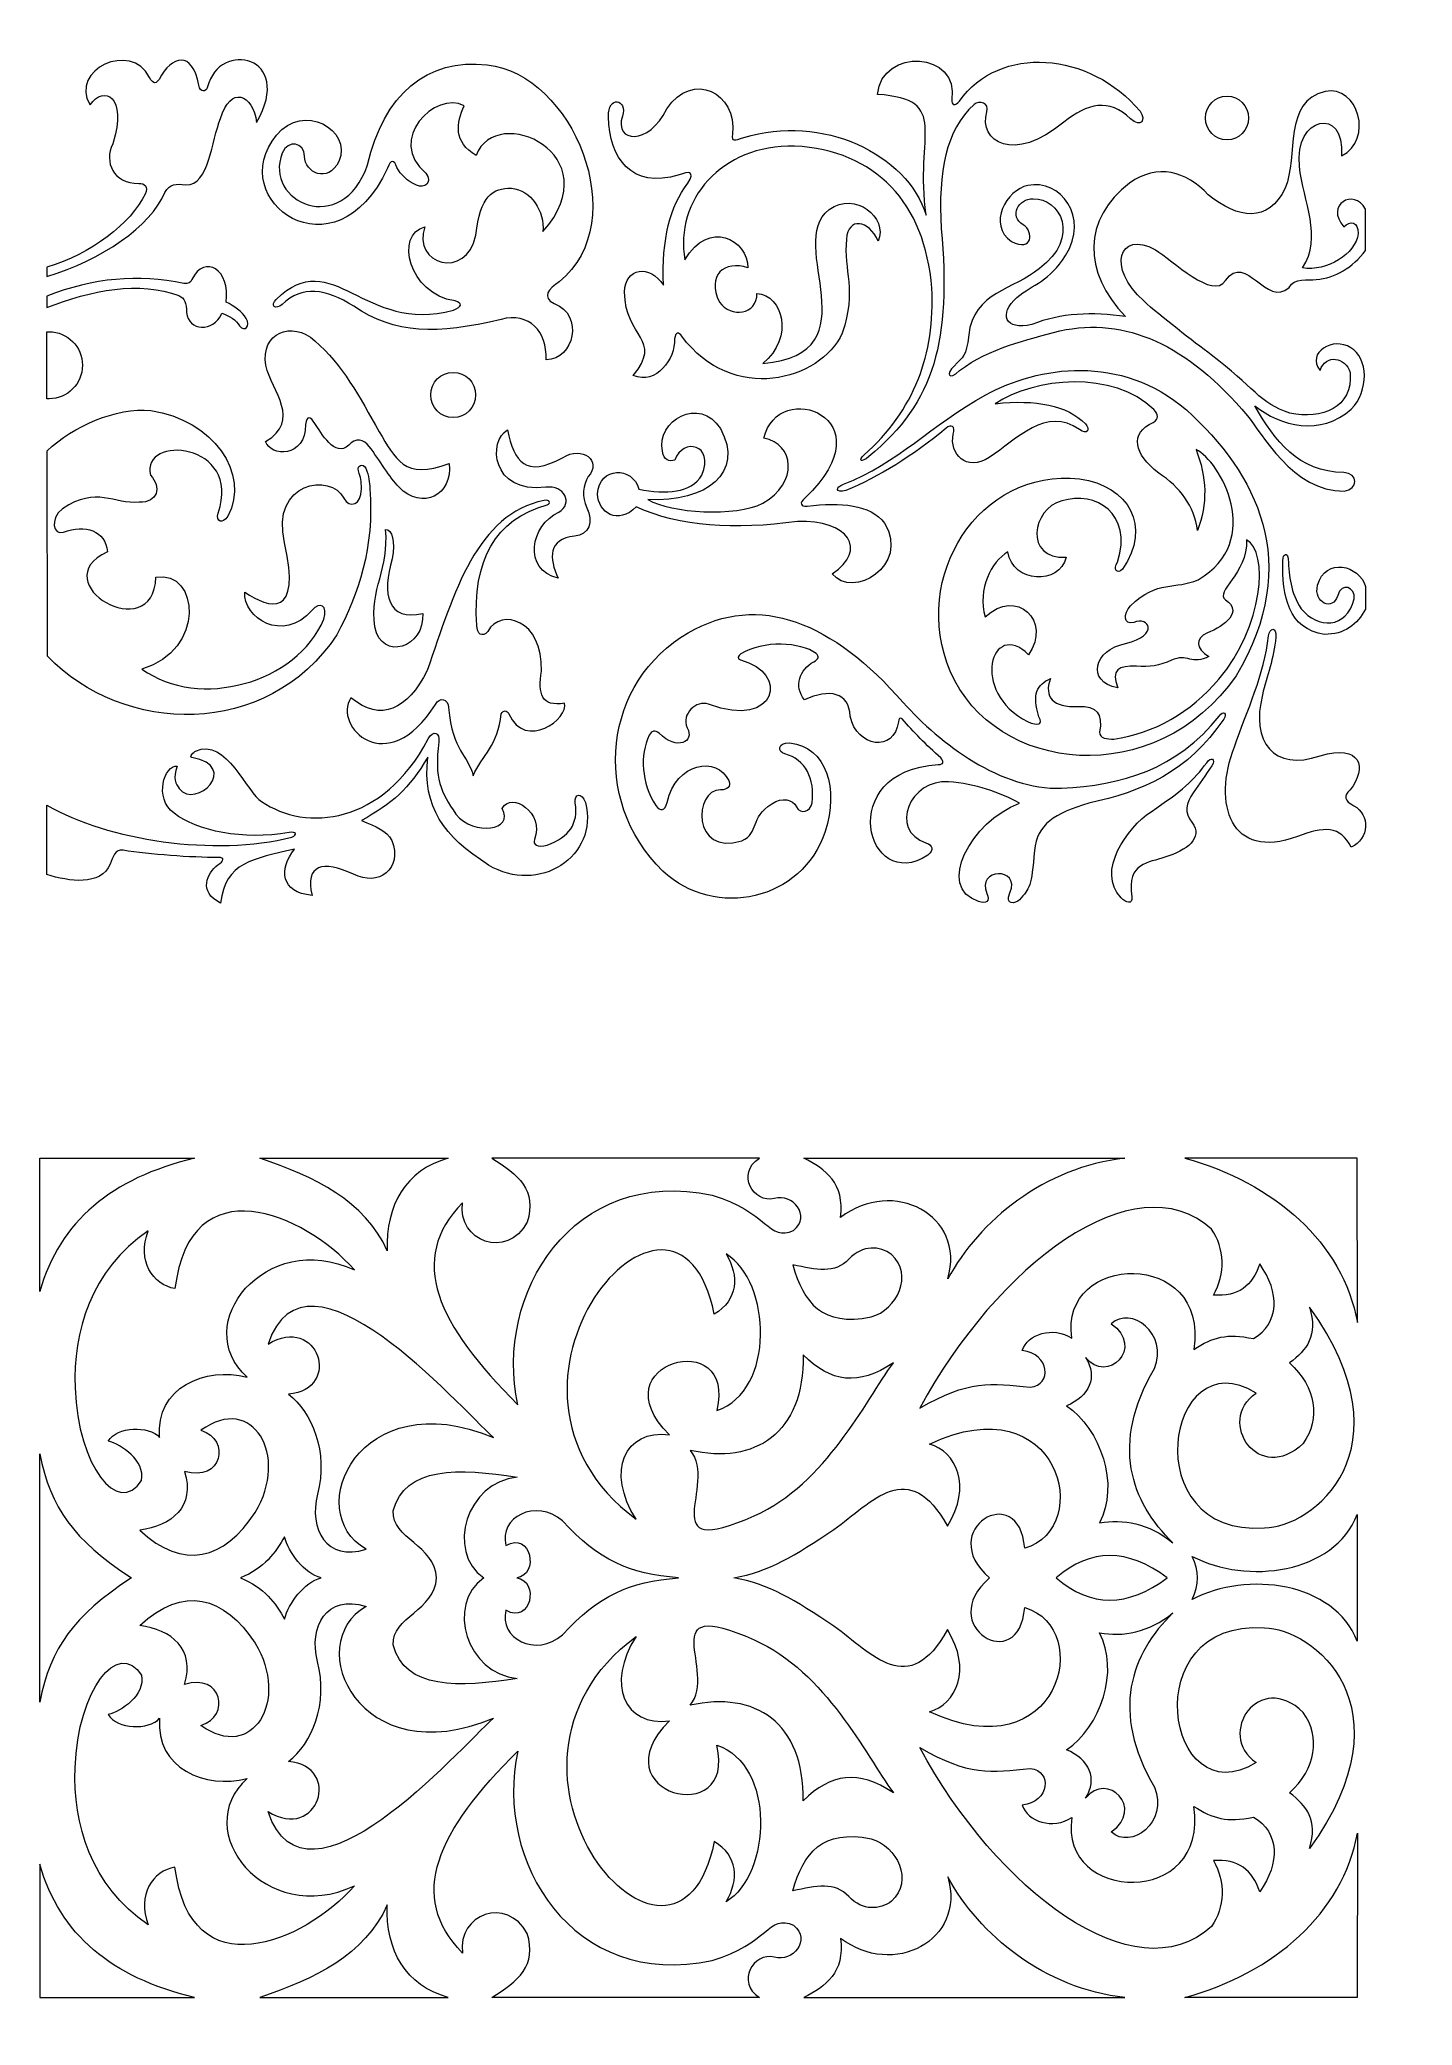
# Model space of a CAD drawing. Header units: centimetres. Extents: x -24.3 to 19, y -44.3 to 18.3.
import ezdxf

# ---------------------------------------------------------------- set-up
doc = ezdxf.new("R2010")
doc.units = ezdxf.units.CM
doc.header["$MEASUREMENT"] = 0
doc.layers.add('layer 1', color=7, linetype='Continuous')

msp = doc.modelspace()

# ---------------------------------------------------------------- linework, layer by layer
at = {"layer": 'layer 1', "color": 230, "lineweight": 9}
for centre, major_axis, ratio in [((13.14078, 15.82528), (0, 0.6888), 0.99202962), ((-11.27097, 7.0906), (0, 0.7134), 0.99202411)]:
    msp.add_ellipse(centre, major_axis=major_axis, ratio=ratio, dxfattribs=at)
for points, knots in [([(-22.72694, 16.23801), (-23.39492, 17.35011), (-21.42805, 18.26335), (-20.8509, 17.1076), (-20.8509, 17.1076), (-20.72362, 16.85272), (-20.61648, 16.93448), (-20.54605, 17.04452), (-20.54605, 17.04452), (-20.14881, 17.80119), (-19.50192, 17.96847), (-19.29313, 16.85929), (-19.29313, 16.85929), (-19.24836, 16.62147), (-19.06362, 16.63933), (-19.01836, 16.80394), (-19.01836, 16.80394), (-18.65701, 18.29522), (-16.25605, 17.81083), (-17.47108, 15.68209), (-17.47108, 15.68209), (-17.5825, 16.58335), (-18.31225, 16.86132), (-18.60748, 15.80843), (-18.60748, 15.80843), (-18.90273, 15.12055), (-18.95983, 13.69776), (-19.70211, 13.71741), (-19.70211, 13.71741), (-20.02425, 13.75266), (-20.18853, 13.76361), (-20.37058, 13.47524), (-20.37058, 13.47524), (-20.81148, 12.40848), (-22.35364, 11.3474), (-24.08414, 10.83094), (-24.08414, 10.83094), (-24.08414, 10.83094), (-24.08439, 11.12332), (-24.08439, 11.12332), (-24.08439, 11.12332), (-22.70463, 11.52189), (-21.43054, 12.50873), (-20.98892, 13.42471), (-20.98892, 13.42471), (-20.87643, 13.66341), (-21.00079, 13.77249), (-21.18946, 13.76163), (-21.18946, 13.76163), (-21.99794, 13.75494), (-22.29178, 14.44213), (-22.00834, 15.00824), (-22.00834, 15.00824), (-21.53337, 16.53453), (-22.29099, 16.86576), (-22.72694, 16.23801)], [0, 0, 0, 0, 0.06666667, 0.06666667, 0.06666667, 0.06666667, 0.13333333, 0.13333333, 0.13333333, 0.13333333, 0.2, 0.2, 0.2, 0.2, 0.26666667, 0.26666667, 0.26666667, 0.26666667, 0.33333333, 0.33333333, 0.33333333, 0.33333333, 0.4, 0.4, 0.4, 0.4, 0.46666667, 0.46666667, 0.46666667, 0.46666667, 0.53333333, 0.53333333, 0.53333333, 0.53333333, 0.6, 0.6, 0.6, 0.6, 0.66666667, 0.66666667, 0.66666667, 0.66666667, 0.73333333, 0.73333333, 0.73333333, 0.73333333, 0.8, 0.8, 0.8, 0.8, 0.86666667, 0.86666667, 0.86666667, 0.86666667, 1, 1, 1, 1]), ([(-16.85273, 10.10605), (-17.05327, 9.91514), (-16.88894, 9.76072), (-16.66054, 9.94601), (-16.66054, 9.94601), (-16.05056, 10.54688), (-15.28182, 10.45421), (-14.40445, 9.88705), (-14.40445, 9.88705), (-13.11207, 9.00544), (-11.77792, 8.98859), (-9.75856, 9.47432), (-9.75856, 9.47432), (-8.86724, 9.706), (-8.30461, 9.10234), (-8.33806, 8.20244), (-8.33806, 8.20244), (-7.44944, 8.20638), (-7.13797, 9.61014), (-8.08352, 9.97488), (-8.08352, 9.97488), (-8.48844, 10.16966), (-8.25905, 10.44332), (-7.92444, 10.65776), (-7.92444, 10.65776), (-5.57122, 12.58549), (-7.51428, 17.23094), (-10.19307, 17.5015), (-10.19307, 17.5015), (-12.09265, 17.73173), (-13.4686, 16.54688), (-13.96994, 14.35128), (-13.96994, 14.35128), (-14.76309, 12.02914), (-17.27682, 13.18032), (-16.66054, 14.72189), (-16.66054, 14.72189), (-16.47934, 15.1587), (-15.95977, 15.06345), (-15.96476, 14.62109), (-15.96476, 14.62109), (-15.94121, 14.09547), (-15.2345, 13.75774), (-14.87238, 14.45235), (-14.87238, 14.45235), (-14.46343, 15.47425), (-15.99527, 16.3136), (-16.84269, 15.28948), (-16.84269, 15.28948), (-18.52481, 13.22969), (-14.97803, 10.68765), (-13.34325, 14.24599), (-13.34325, 14.24599), (-13.2402, 14.51692), (-13.126, 14.52394), (-13.05079, 14.26705), (-13.05079, 14.26705), (-12.92023, 14.02733), (-12.719, 13.83852), (-12.43245, 13.71112), (-12.43245, 13.71112), (-12.17438, 13.56871), (-11.91323, 13.8154), (-12.13164, 14.08174), (-12.13164, 14.08174), (-13.39478, 15.13462), (-11.82248, 16.69569), (-10.92421, 16.21277), (-10.92421, 16.21277), (-11.17774, 15.68641), (-11.26036, 15.04735), (-10.54909, 14.64728), (-10.54909, 14.64728), (-9.90897, 16.32689), (-6.28937, 14.68201), (-8.43753, 12.24485), (-8.43753, 12.24485), (-8.37997, 12.87259), (-8.81532, 13.56976), (-9.43479, 13.60988), (-9.43479, 13.60988), (-10.01205, 13.63003), (-10.427, 13.36437), (-10.55583, 12.12759), (-10.55583, 12.12759), (-10.83742, 10.70161), (-12.59292, 11.20978), (-12.16507, 12.39713), (-12.16507, 12.39713), (-13.11229, 12.16688), (-12.68341, 10.26326), (-11.21249, 10.05551), (-11.21249, 10.05551), (-10.96738, 9.98392), (-10.98828, 9.87583), (-11.26263, 9.76913), (-11.26263, 9.76913), (-14.10364, 8.98859), (-15.06456, 11.85525), (-16.85273, 10.10605)], [0, 0, 0, 0, 0.03846154, 0.03846154, 0.03846154, 0.03846154, 0.07692308, 0.07692308, 0.07692308, 0.07692308, 0.11538462, 0.11538462, 0.11538462, 0.11538462, 0.15384615, 0.15384615, 0.15384615, 0.15384615, 0.19230769, 0.19230769, 0.19230769, 0.19230769, 0.23076923, 0.23076923, 0.23076923, 0.23076923, 0.26923077, 0.26923077, 0.26923077, 0.26923077, 0.30769231, 0.30769231, 0.30769231, 0.30769231, 0.34615385, 0.34615385, 0.34615385, 0.34615385, 0.38461538, 0.38461538, 0.38461538, 0.38461538, 0.42307692, 0.42307692, 0.42307692, 0.42307692, 0.46153846, 0.46153846, 0.46153846, 0.46153846, 0.5, 0.5, 0.5, 0.5, 0.53846154, 0.53846154, 0.53846154, 0.53846154, 0.57692308, 0.57692308, 0.57692308, 0.57692308, 0.61538462, 0.61538462, 0.61538462, 0.61538462, 0.65384615, 0.65384615, 0.65384615, 0.65384615, 0.69230769, 0.69230769, 0.69230769, 0.69230769, 0.73076923, 0.73076923, 0.73076923, 0.73076923, 0.76923077, 0.76923077, 0.76923077, 0.76923077, 0.80769231, 0.80769231, 0.80769231, 0.80769231, 0.84615385, 0.84615385, 0.84615385, 0.84615385, 0.88461538, 0.88461538, 0.88461538, 0.88461538, 0.92307692, 0.92307692, 0.92307692, 0.92307692, 1, 1, 1, 1]), ([(-4.63271, 10.55053), (-5.06651, 11.23562), (-5.85427, 11.09434), (-5.86473, 10.34186), (-5.86473, 10.34186), (-5.84906, 8.86672), (-4.63565, 8.86175), (-5.59316, 7.70123), (-5.59316, 7.70123), (-4.85258, 7.40074), (-4.26222, 8.22926), (-4.28546, 8.8594), (-4.28546, 8.8594), (-4.26275, 9.08858), (-4.14594, 9.07595), (-4.05985, 8.94363), (-4.05985, 8.94363), (-2.45828, 6.79368), (0.31031, 7.52725), (1.00383, 9.04471), (1.00383, 9.04471), (1.47495, 10.4213), (1.03365, 10.98544), (1.13752, 12.00963), (1.13752, 12.00963), (1.1779, 12.70524), (1.84359, 12.6196), (2.14023, 11.94225), (2.14023, 11.94225), (2.44767, 12.68207), (1.41663, 13.53616), (0.58603, 12.93617), (0.58603, 12.93617), (-0.81687, 11.85856), (2.0511, 8.40456), (-1.50295, 8.08448), (-1.50295, 8.08448), (-0.50162, 8.90855), (-0.87764, 10.2422), (-1.68678, 10.29133), (-1.68678, 10.29133), (-1.67842, 9.62591), (-2.50845, 9.50238), (-2.87331, 10.02179), (-2.87331, 10.02179), (-3.28346, 10.86411), (-2.71665, 11.34702), (-1.97088, 11.09994), (-1.97088, 11.09994), (-1.96809, 11.97875), (-3.21592, 12.66101), (-3.95958, 11.35263), (-3.95958, 11.35263), (-4.2987, 13.22816), (-2.81553, 14.98437), (-0.50024, 14.94086), (-0.50024, 14.94086), (2.05321, 14.80609), (3.62038, 13.15347), (3.82812, 10.45979), (3.82812, 10.45979), (3.93535, 8.37859), (3.27523, 6.60273), (1.68901, 5.19537), (1.68901, 5.19537), (1.49612, 5.01989), (1.58525, 4.93637), (1.84151, 5.14483), (1.84151, 5.14483), (3.94497, 6.8774), (4.43432, 8.83249), (4.12846, 12.33671), (4.12846, 12.33671), (4.02122, 14.15564), (4.27013, 15.42751), (5.16089, 16.25275), (5.16089, 16.25275), (5.32313, 16.39243), (5.65946, 16.30328), (5.56197, 16.02322), (5.56197, 16.02322), (5.29436, 15.07814), (6.41815, 14.37193), (7.98936, 15.69893), (7.98936, 15.69893), (8.72888, 16.28256), (9.428, 16.46096), (10.09505, 15.80001), (10.09505, 15.80001), (10.43625, 15.51784), (10.5964, 15.75789), (10.40004, 16.04007), (10.40004, 16.04007), (8.8145, 17.93384), (5.96514, 18.14583), (4.69714, 16.35593), (4.69714, 16.35593), (4.57942, 16.18707), (4.43181, 16.24083), (4.4569, 16.40015), (4.4569, 16.40015), (4.72236, 17.91824), (2.25809, 18.07145), (2.11495, 16.57093), (2.11495, 16.57093), (4.4569, 16.40015), (3.26766, 15.30913), (3.65384, 12.75702), (3.65384, 12.75702), (3.05818, 14.6894), (0.36285, 15.979), (-2.10457, 15.2104), (-2.10457, 15.2104), (-2.39231, 15.1114), (-2.50844, 15.08124), (-2.45552, 15.31147), (-2.45552, 15.31147), (-2.31661, 16.63143), (-3.7174, 17.32751), (-4.52826, 16.11494), (-4.52826, 16.11494), (-5.10621, 14.93766), (-6.19912, 15.04934), (-5.93158, 15.88424), (-5.93158, 15.88424), (-5.75358, 16.41831), (-6.40708, 16.56215), (-6.36789, 15.86524), (-6.36789, 15.86524), (-6.34256, 14.555), (-5.65906, 13.57793), (-4.14341, 14.03117), (-4.14341, 14.03117), (-3.84556, 14.14553), (-3.62825, 14.16611), (-3.86778, 13.76602), (-3.86778, 13.76602), (-4.42346, 13.01601), (-4.70095, 12.04176), (-4.63271, 10.55053)], [0, 0, 0, 0, 0.02777778, 0.02777778, 0.02777778, 0.02777778, 0.05555556, 0.05555556, 0.05555556, 0.05555556, 0.08333333, 0.08333333, 0.08333333, 0.08333333, 0.11111111, 0.11111111, 0.11111111, 0.11111111, 0.13888889, 0.13888889, 0.13888889, 0.13888889, 0.16666667, 0.16666667, 0.16666667, 0.16666667, 0.19444444, 0.19444444, 0.19444444, 0.19444444, 0.22222222, 0.22222222, 0.22222222, 0.22222222, 0.25, 0.25, 0.25, 0.25, 0.27777778, 0.27777778, 0.27777778, 0.27777778, 0.30555556, 0.30555556, 0.30555556, 0.30555556, 0.33333333, 0.33333333, 0.33333333, 0.33333333, 0.36111111, 0.36111111, 0.36111111, 0.36111111, 0.38888889, 0.38888889, 0.38888889, 0.38888889, 0.41666667, 0.41666667, 0.41666667, 0.41666667, 0.44444444, 0.44444444, 0.44444444, 0.44444444, 0.47222222, 0.47222222, 0.47222222, 0.47222222, 0.5, 0.5, 0.5, 0.5, 0.52777778, 0.52777778, 0.52777778, 0.52777778, 0.55555556, 0.55555556, 0.55555556, 0.55555556, 0.58333333, 0.58333333, 0.58333333, 0.58333333, 0.61111111, 0.61111111, 0.61111111, 0.61111111, 0.63888889, 0.63888889, 0.63888889, 0.63888889, 0.66666667, 0.66666667, 0.66666667, 0.66666667, 0.69444444, 0.69444444, 0.69444444, 0.69444444, 0.72222222, 0.72222222, 0.72222222, 0.72222222, 0.75, 0.75, 0.75, 0.75, 0.77777778, 0.77777778, 0.77777778, 0.77777778, 0.80555556, 0.80555556, 0.80555556, 0.80555556, 0.83333333, 0.83333333, 0.83333333, 0.83333333, 0.86111111, 0.86111111, 0.86111111, 0.86111111, 0.88888889, 0.88888889, 0.88888889, 0.88888889, 0.91666667, 0.91666667, 0.91666667, 0.91666667, 0.94444444, 0.94444444, 0.94444444, 0.94444444, 1, 1, 1, 1]), ([(6.71091, 12.45605), (7.0589, 12.23741), (7.00571, 11.58966), (6.34325, 11.93382), (6.34325, 11.93382), (5.5622, 12.46161), (6.20324, 13.57377), (6.85296, 13.69424), (6.85296, 13.69424), (7.87934, 13.92623), (8.8152, 12.68805), (8.04368, 11.48951), (8.04368, 11.48951), (7.54928, 10.67879), (7.02961, 10.59452), (6.51015, 10.16284), (6.51015, 10.16284), (5.93541, 9.66396), (6.12697, 9.10279), (6.98665, 9.31425), (6.98665, 9.31425), (7.89814, 9.67962), (8.89527, 9.71402), (9.94047, 9.56273), (9.94047, 9.56273), (8.58263, 10.95745), (8.58402, 12.64628), (10.06998, 13.77426), (10.06998, 13.77426), (10.95814, 14.40148), (11.84178, 14.15088), (12.55169, 13.40786), (12.55169, 13.40786), (13.49038, 12.63555), (14.44296, 12.50634), (14.9749, 13.61001), (14.9749, 13.61001), (15.39826, 14.62639), (14.90019, 16.36656), (16.23435, 16.65857), (16.23435, 16.65857), (17.27785, 16.89025), (17.77852, 15.12141), (16.75242, 14.63703), (16.75242, 14.63703), (16.86772, 16.21376), (15.25173, 15.87777), (15.42612, 14.3007), (15.42612, 14.3007), (15.54031, 13.19166), (16.17258, 12.07421), (15.51803, 11.09994), (15.51803, 11.09994), (16.28955, 10.96939), (17.19896, 11.54356), (17.28113, 12.17809), (17.28113, 12.17809), (17.27836, 12.56984), (17.02767, 12.5965), (16.82573, 12.39709), (16.82573, 12.39709), (16.21801, 13.07709), (17.13751, 13.63488), (17.50883, 12.95314), (17.50883, 12.95314), (17.50883, 12.95314), (17.50674, 11.64744), (17.50674, 11.64744), (17.50674, 11.64744), (17.11401, 11.10837), (16.54999, 10.78549), (15.95672, 10.72932), (15.95672, 10.72932), (15.69889, 10.6974), (15.25578, 10.78584), (15.09951, 10.48504), (15.09951, 10.48504), (14.39622, 9.8091), (13.73818, 11.62828), (13.09482, 10.69984), (13.09482, 10.69984), (12.70101, 10.07462), (11.42831, 11.33264), (10.88051, 11.67271), (10.88051, 11.67271), (9.71483, 12.30726), (9.34995, 11.09153), (10.51285, 10.05548), (10.51285, 10.05548), (11.03427, 9.57558), (12.08903, 8.77261), (12.64578, 8.35438), (12.64578, 8.35438), (13.97551, 7.35546), (14.1679, 6.82036), (15.12531, 6.51779), (15.12531, 6.51779), (16.12733, 6.30862), (17.12863, 6.68204), (17.0221, 7.7981), (17.0221, 7.7981), (16.88295, 8.29524), (16.2406, 8.38675), (16.07788, 7.86548), (16.07788, 7.86548), (15.61708, 8.42948), (16.50802, 8.94259), (17.04299, 8.57723), (17.04299, 8.57723), (17.60042, 8.26278), (17.62967, 7.2106), (17.05761, 6.64624), (17.05761, 6.64624), (16.10459, 5.78034), (14.82243, 6.10213), (14.01732, 6.75141), (14.01732, 6.75141), (14.64359, 5.63713), (15.39141, 4.67078), (16.8249, 4.64144), (16.8249, 4.64144), (17.2929, 4.62671), (17.29236, 4.10531), (16.83827, 4.05826), (16.83827, 4.05826), (15.23115, 4.02456), (14.20213, 5.92551), (13.78836, 6.43356), (13.78836, 6.43356), (11.88321, 8.69094), (9.94047, 9.56273), (7.87238, 9.1121), (7.87238, 9.1121), (6.80229, 8.82948), (5.66414, 8.57506), (4.70549, 7.86548), (4.70549, 7.86548), (4.34924, 7.51655), (4.27476, 7.76436), (4.53002, 8.00025), (4.53002, 8.00025), (4.82971, 8.31998), (4.90671, 8.27452), (4.99458, 8.9826), (4.99458, 8.9826), (5.12828, 10.34152), (6.44352, 10.40644), (7.22062, 11.08309), (7.22062, 11.08309), (8.55103, 12.05063), (7.86912, 13.32835), (7.02426, 13.27619), (7.02426, 13.27619), (6.57268, 13.29093), (6.24192, 12.73331), (6.71091, 12.45605)], [0, 0, 0, 0, 0.025, 0.025, 0.025, 0.025, 0.05, 0.05, 0.05, 0.05, 0.075, 0.075, 0.075, 0.075, 0.1, 0.1, 0.1, 0.1, 0.125, 0.125, 0.125, 0.125, 0.15, 0.15, 0.15, 0.15, 0.175, 0.175, 0.175, 0.175, 0.2, 0.2, 0.2, 0.2, 0.225, 0.225, 0.225, 0.225, 0.25, 0.25, 0.25, 0.25, 0.275, 0.275, 0.275, 0.275, 0.3, 0.3, 0.3, 0.3, 0.325, 0.325, 0.325, 0.325, 0.35, 0.35, 0.35, 0.35, 0.375, 0.375, 0.375, 0.375, 0.4, 0.4, 0.4, 0.4, 0.425, 0.425, 0.425, 0.425, 0.45, 0.45, 0.45, 0.45, 0.475, 0.475, 0.475, 0.475, 0.5, 0.5, 0.5, 0.5, 0.525, 0.525, 0.525, 0.525, 0.55, 0.55, 0.55, 0.55, 0.575, 0.575, 0.575, 0.575, 0.6, 0.6, 0.6, 0.6, 0.625, 0.625, 0.625, 0.625, 0.65, 0.65, 0.65, 0.65, 0.675, 0.675, 0.675, 0.675, 0.7, 0.7, 0.7, 0.7, 0.725, 0.725, 0.725, 0.725, 0.75, 0.75, 0.75, 0.75, 0.775, 0.775, 0.775, 0.775, 0.8, 0.8, 0.8, 0.8, 0.825, 0.825, 0.825, 0.825, 0.85, 0.85, 0.85, 0.85, 0.875, 0.875, 0.875, 0.875, 0.9, 0.9, 0.9, 0.9, 0.925, 0.925, 0.925, 0.925, 0.95, 0.95, 0.95, 0.95, 1, 1, 1, 1]), ([(-24.0848, 10.20808), (-22.61839, 10.78453), (-21.21003, 10.90717), (-19.76348, 10.60763), (-19.76348, 10.60763), (-19.62228, 10.5832), (-19.55214, 10.64898), (-19.512, 10.7305), (-19.512, 10.7305), (-19.10292, 11.56127), (-18.29085, 11.02745), (-18.43457, 10.02179), (-18.43457, 10.02179), (-18.16901, 9.88949), (-17.93856, 9.73157), (-17.79725, 9.50377), (-17.79725, 9.50377), (-17.64942, 9.26653), (-17.84571, 9.06157), (-18.00596, 9.26792), (-18.00596, 9.26792), (-18.11944, 9.45402), (-18.33602, 9.59425), (-18.56874, 9.66802), (-18.56874, 9.66802), (-18.83957, 9.0391), (-19.62845, 9.10789), (-19.67938, 9.69329), (-19.67938, 9.69329), (-19.68688, 9.99087), (-19.7421, 10.14535), (-19.92536, 10.22394), (-19.92536, 10.22394), (-21.14192, 10.69529), (-22.7161, 10.39697), (-24.08421, 9.84911), (-24.08421, 9.84911), (-24.08421, 9.84911), (-24.0848, 10.20808), (-24.0848, 10.20808)], [0, 0, 0, 0, 0.09090909, 0.09090909, 0.09090909, 0.09090909, 0.18181818, 0.18181818, 0.18181818, 0.18181818, 0.27272727, 0.27272727, 0.27272727, 0.27272727, 0.36363636, 0.36363636, 0.36363636, 0.36363636, 0.45454545, 0.45454545, 0.45454545, 0.45454545, 0.54545455, 0.54545455, 0.54545455, 0.54545455, 0.63636364, 0.63636364, 0.63636364, 0.63636364, 0.72727273, 0.72727273, 0.72727273, 0.72727273, 0.81818182, 0.81818182, 0.81818182, 0.81818182, 1, 1, 1, 1]), ([(-15.63276, 8.80047), (-16.35416, 9.44905), (-17.35688, 9.04753), (-17.17862, 8.02552), (-17.17862, 8.02552), (-16.98644, 7.18041), (-16.04222, 6.3016), (-17.18698, 5.62495), (-17.18698, 5.62495), (-17.03935, 5.12799), (-15.92523, 5.10272), (-15.92524, 6.1556), (-15.92524, 6.1556), (-15.90295, 6.44339), (-15.77205, 6.42936), (-15.63278, 6.18929), (-15.63278, 6.18929), (-15.44459, 5.91704), (-14.99241, 5.08912), (-14.56681, 5.5031), (-14.56681, 5.5031), (-14.36914, 5.7514), (-14.06591, 5.69217), (-13.91905, 5.46805), (-13.91905, 5.46805), (-13.60151, 5.04299), (-13.25863, 4.46997), (-12.98674, 4.1909), (-12.98674, 4.1909), (-12.23569, 3.42284), (-11.27736, 3.9368), (-11.39634, 4.93426), (-11.39634, 4.93426), (-12.81014, 4.36709), (-13.11158, 5.11335), (-13.60326, 5.92793), (-13.60326, 5.92793), (-14.22928, 7.04381), (-14.76407, 8.04513), (-15.63276, 8.80047)], [0, 0, 0, 0, 0.09090909, 0.09090909, 0.09090909, 0.09090909, 0.18181818, 0.18181818, 0.18181818, 0.18181818, 0.27272727, 0.27272727, 0.27272727, 0.27272727, 0.36363636, 0.36363636, 0.36363636, 0.36363636, 0.45454545, 0.45454545, 0.45454545, 0.45454545, 0.54545455, 0.54545455, 0.54545455, 0.54545455, 0.63636364, 0.63636364, 0.63636364, 0.63636364, 0.72727273, 0.72727273, 0.72727273, 0.72727273, 0.81818182, 0.81818182, 0.81818182, 0.81818182, 1, 1, 1, 1]), ([(-24.08436, 6.97226), (-24.06212, 6.97084), (-24.03969, 6.97012), (-24.01711, 6.97012), (-24.01711, 6.97012), (-23.43765, 6.97012), (-22.96774, 7.44381), (-22.96774, 8.02792), (-22.96774, 8.02792), (-22.96774, 8.61203), (-23.43765, 9.08572), (-24.01711, 9.08572), (-24.01711, 9.08572), (-24.03969, 9.08572), (-24.06213, 9.08501), (-24.08436, 9.08359), (-24.08436, 9.08359), (-24.08436, 9.08359), (-24.08436, 6.97226), (-24.08436, 6.97226)], [0, 0, 0, 0, 0.16666667, 0.16666667, 0.16666667, 0.16666667, 0.33333333, 0.33333333, 0.33333333, 0.33333333, 0.5, 0.5, 0.5, 0.5, 0.66666667, 0.66666667, 0.66666667, 0.66666667, 1, 1, 1, 1]), ([(1.04542, 4.27367), (0.77941, 4.17962), (0.78853, 3.98641), (1.11581, 4.07765), (1.11581, 4.07765), (2.15925, 4.51424), (3.21279, 5.15439), (4.27852, 6.04023), (4.27852, 6.04023), (4.44147, 6.19068), (4.58117, 6.09873), (4.50413, 5.85071), (4.50413, 5.85071), (4.37315, 5.23903), (4.91491, 4.65282), (5.6428, 5.12232), (5.6428, 5.12232), (6.50336, 5.67574), (7.44045, 6.75576), (8.48798, 5.99832), (8.48798, 5.99832), (8.73692, 5.81371), (8.84345, 6.00884), (8.67181, 6.1752), (8.67181, 6.1752), (8.10407, 6.77425), (7.10788, 6.9531), (5.83081, 6.81535), (5.83081, 6.81535), (7.04589, 7.63485), (9.57076, 7.88262), (10.83599, 6.63005), (10.83599, 6.63005), (10.9739, 6.47562), (11.00733, 6.33523), (10.81093, 6.22574), (10.81093, 6.22574), (10.05674, 5.87725), (10.20715, 5.22796), (10.9864, 4.62536), (10.9864, 4.62536), (11.66462, 4.17964), (12.10748, 3.59705), (12.20636, 2.8144), (12.20636, 2.8144), (12.53711, 3.65356), (12.50229, 4.50497), (12.16458, 5.36659), (12.16458, 5.36659), (12.91688, 5.02903), (14.34111, 2.48561), (12.23143, 1.26455), (12.23143, 1.26455), (11.51003, 0.94448), (10.9474, 1.27298), (10.09232, 0.43909), (10.09232, 0.43909), (9.88202, 0.18816), (9.85556, -0.18175), (10.20094, -0.08314), (10.20094, -0.08314), (10.66939, 0.11744), (11.03879, -0.47287), (9.93356, -0.75242), (9.93356, -0.75242), (8.94404, -0.9366), (8.67794, -1.96371), (9.69959, -2.14679), (9.69959, -2.14679), (9.47189, -1.56909), (9.72952, -1.44696), (10.2845, -1.46452), (10.2845, -1.46452), (10.69986, -1.50365), (10.99858, -1.44925), (11.39166, -1.275), (11.39166, -1.275), (11.85402, -1.04758), (12.0657, -1.44346), (12.56984, -1.15708), (12.56984, -1.15708), (12.13045, -0.90403), (12.15064, -0.59026), (12.50717, -0.42006), (12.50717, -0.42006), (13.09365, -0.18491), (13.64358, 0.26595), (13.09357, 0.62746), (13.09357, 0.62746), (12.74123, 0.89981), (13.7912, 1.43863), (13.76056, 2.51959), (13.76056, 2.51959), (14.46052, 2.17015), (14.29658, -0.23318), (12.88319, -1.86883), (12.88319, -1.86883), (11.99459, -2.93941), (10.85138, -3.56801), (9.5659, -3.76402), (9.5659, -3.76402), (9.37713, -3.77027), (9.1065, -3.73443), (9.11885, -3.54923), (9.11885, -3.54923), (9.2296, -2.95397), (9.0388, -2.71251), (8.44203, -2.73219), (8.44203, -2.73219), (7.65533, -2.77361), (7.35481, -2.44032), (7.57087, -1.8528), (7.57087, -1.8528), (7.15586, -2.04091), (6.97556, -2.34472), (7.20953, -3.06069), (7.20953, -3.06069), (7.33469, -3.31044), (7.18045, -3.35983), (6.85023, -3.2123), (6.85023, -3.2123), (5.00216, -2.26891), (5.71797, 0.04322), (6.88365, -1.10233), (6.88365, -1.10233), (7.61235, -0.03505), (6.51026, 1.02665), (5.5093, 0.08923), (5.5093, 0.08923), (5.27253, 0.98068), (5.6959, 1.8258), (6.22791, 2.14445), (6.22791, 2.14445), (6.38207, 1.13873), (7.86285, 1.09005), (8.06337, 1.97039), (8.06337, 1.97039), (6.72807, 1.90533), (6.98832, 3.51167), (7.92686, 3.74879), (7.92686, 3.74879), (9.0031, 4.07408), (10.17366, 3.36694), (9.68978, 1.82242), (9.68978, 1.82242), (9.54163, 1.58909), (9.66871, 1.41901), (9.84307, 1.5971), (9.84307, 1.5971), (10.7817, 2.94198), (10.0392, 4.23717), (8.4878, 4.44213), (8.4878, 4.44213), (5.31445, 4.78338), (3.14479, 1.35324), (4.41157, -1.62442), (4.41157, -1.62442), (5.80976, -4.86499), (10.88332, -5.40701), (13.43468, -1.76775), (13.43468, -1.76775), (15.54661, 1.81648), (14.07223, 4.62271), (11.85959, 6.61741), (11.85959, 6.61741), (9.78827, 8.40182), (7.1903, 8.00225), (5.5335, 7.09451), (5.5335, 7.09451), (3.7831, 6.13548), (2.76907, 4.94045), (1.04542, 4.27367)], [0, 0, 0, 0, 0.02272727, 0.02272727, 0.02272727, 0.02272727, 0.04545455, 0.04545455, 0.04545455, 0.04545455, 0.06818182, 0.06818182, 0.06818182, 0.06818182, 0.09090909, 0.09090909, 0.09090909, 0.09090909, 0.11363636, 0.11363636, 0.11363636, 0.11363636, 0.13636364, 0.13636364, 0.13636364, 0.13636364, 0.15909091, 0.15909091, 0.15909091, 0.15909091, 0.18181818, 0.18181818, 0.18181818, 0.18181818, 0.20454545, 0.20454545, 0.20454545, 0.20454545, 0.22727273, 0.22727273, 0.22727273, 0.22727273, 0.25, 0.25, 0.25, 0.25, 0.27272727, 0.27272727, 0.27272727, 0.27272727, 0.29545455, 0.29545455, 0.29545455, 0.29545455, 0.31818182, 0.31818182, 0.31818182, 0.31818182, 0.34090909, 0.34090909, 0.34090909, 0.34090909, 0.36363636, 0.36363636, 0.36363636, 0.36363636, 0.38636364, 0.38636364, 0.38636364, 0.38636364, 0.40909091, 0.40909091, 0.40909091, 0.40909091, 0.43181818, 0.43181818, 0.43181818, 0.43181818, 0.45454545, 0.45454545, 0.45454545, 0.45454545, 0.47727273, 0.47727273, 0.47727273, 0.47727273, 0.5, 0.5, 0.5, 0.5, 0.52272727, 0.52272727, 0.52272727, 0.52272727, 0.54545455, 0.54545455, 0.54545455, 0.54545455, 0.56818182, 0.56818182, 0.56818182, 0.56818182, 0.59090909, 0.59090909, 0.59090909, 0.59090909, 0.61363636, 0.61363636, 0.61363636, 0.61363636, 0.63636364, 0.63636364, 0.63636364, 0.63636364, 0.65909091, 0.65909091, 0.65909091, 0.65909091, 0.68181818, 0.68181818, 0.68181818, 0.68181818, 0.70454545, 0.70454545, 0.70454545, 0.70454545, 0.72727273, 0.72727273, 0.72727273, 0.72727273, 0.75, 0.75, 0.75, 0.75, 0.77272727, 0.77272727, 0.77272727, 0.77272727, 0.79545455, 0.79545455, 0.79545455, 0.79545455, 0.81818182, 0.81818182, 0.81818182, 0.81818182, 0.84090909, 0.84090909, 0.84090909, 0.84090909, 0.86363636, 0.86363636, 0.86363636, 0.86363636, 0.88636364, 0.88636364, 0.88636364, 0.88636364, 0.90909091, 0.90909091, 0.90909091, 0.90909091, 0.93181818, 0.93181818, 0.93181818, 0.93181818, 0.95454545, 0.95454545, 0.95454545, 0.95454545, 1, 1, 1, 1]), ([(-5.41351, 4.11997), (-5.60569, 4.84436), (-6.66706, 4.83986), (-6.71703, 3.96836), (-6.71703, 3.96836), (-6.69899, 3.38144), (-6.06674, 2.97219), (-5.49707, 3.56405), (-5.49707, 3.56405), (-4.12744, 2.92492), (-2.39079, 2.83017), (-0.40832, 3.10078), (-0.40832, 3.10078), (1.17791, 3.16554), (1.84359, 2.19935), (0.6863, 1.44986), (0.6863, 1.44986), (1.32135, 0.63283), (3.14294, 1.69695), (2.34077, 3.05024), (2.34077, 3.05024), (1.87269, 3.64433), (0.96254, 3.71024), (-0.10751, 3.58511), (-0.10751, 3.58511), (-0.30458, 3.57037), (-0.36794, 3.6897), (-0.166, 3.84201), (-0.166, 3.84201), (2.49139, 6.39207), (-1.0394, 7.63828), (-1.46952, 5.72878), (-1.46952, 5.72878), (-0.5093, 5.5554), (-0.36307, 4.32422), (-1.50295, 3.67355), (-1.50295, 3.67355), (-2.35804, 3.24117), (-4.39689, 3.35628), (-5.12941, 3.79147), (-5.12941, 3.79147), (-3.27514, 3.70615), (-2.07444, 4.62832), (-2.83989, 6.03201), (-2.83989, 6.03201), (-3.48993, 7.07191), (-4.8746, 6.27626), (-4.67133, 5.31366), (-4.67133, 5.31366), (-4.6103, 5.02465), (-4.4679, 4.97211), (-4.27711, 5.03809), (-4.27711, 5.03809), (-4.03095, 5.75217), (-3.01362, 5.54546), (-3.4248, 4.5664), (-3.4248, 4.5664), (-3.76689, 3.98881), (-4.55309, 3.95589), (-5.41351, 4.11997)], [0, 0, 0, 0, 0.0625, 0.0625, 0.0625, 0.0625, 0.125, 0.125, 0.125, 0.125, 0.1875, 0.1875, 0.1875, 0.1875, 0.25, 0.25, 0.25, 0.25, 0.3125, 0.3125, 0.3125, 0.3125, 0.375, 0.375, 0.375, 0.375, 0.4375, 0.4375, 0.4375, 0.4375, 0.5, 0.5, 0.5, 0.5, 0.5625, 0.5625, 0.5625, 0.5625, 0.625, 0.625, 0.625, 0.625, 0.6875, 0.6875, 0.6875, 0.6875, 0.75, 0.75, 0.75, 0.75, 0.8125, 0.8125, 0.8125, 0.8125, 0.875, 0.875, 0.875, 0.875, 1, 1, 1, 1]), ([(-14.16214, 4.12564), (-14.16421, 3.62331), (-14.54289, 3.49148), (-14.72199, 3.83926), (-14.72199, 3.83926), (-15.10862, 4.62735), (-17.04404, 4.37856), (-16.59037, 2.42503), (-16.59037, 2.42503), (-16.05001, 0.04972), (-17.05885, 0.33526), (-17.8471, 0.87434), (-17.8471, 0.87434), (-17.88886, 0.06002), (-16.66128, -0.75474), (-15.71695, 0.30294), (-15.71695, 0.30294), (-15.48855, 0.58933), (-15.20802, 0.45179), (-15.35286, 0.0194), (-15.35286, 0.0194), (-16.2034, -2.00013), (-19.27976, -2.86043), (-21.09124, -1.55284), (-21.09124, -1.55284), (-19.07047, -0.98413), (-19.2871, 1.593), (-20.64774, 1.34186), (-20.64774, 1.34186), (-20.73831, -0.89148), (-24.23768, 1.16904), (-22.17767, 2.14544), (-22.17767, 2.14544), (-22.23344, 2.82212), (-22.88527, 3.01307), (-23.56495, 2.7604), (-23.56495, 2.7604), (-23.88526, 2.66532), (-24.00782, 3.16583), (-23.59838, 3.50173), (-23.59838, 3.50173), (-22.49738, 4.22632), (-21.98129, 3.63691), (-21.17275, 3.70449), (-21.17275, 3.70449), (-20.59775, 3.69799), (-20.45674, 4.17565), (-20.8218, 4.56364), (-20.8218, 4.56364), (-21.13142, 5.85042), (-17.92766, 5.6149), (-18.68269, 3.36757), (-18.68269, 3.36757), (-18.76625, 3.07136), (-18.54899, 3.01239), (-18.38187, 3.26649), (-18.38187, 3.26649), (-17.65146, 4.6089), (-18.86237, 6.30494), (-20.80509, 6.60202), (-20.80509, 6.60202), (-21.9262, 6.70181), (-23.24926, 6.10655), (-24.08065, 5.33013), (-24.08065, 5.33013), (-24.08065, 5.33013), (-24.06638, -1.14848), (-24.06638, -1.14848), (-24.06638, -1.14848), (-21.69992, -3.62821), (-17.12867, -3.78551), (-14.9404, -0.47453), (-14.9404, -0.47453), (-14.24388, 0.83679), (-13.75935, 2.28833), (-13.89893, 4.13196), (-13.89893, 4.13196), (-13.91471, 4.34513), (-13.91983, 4.52191), (-14.02895, 4.78244), (-14.02895, 4.78244), (-14.11393, 4.94392), (-14.30972, 4.88384), (-14.25401, 4.6978), (-14.25401, 4.6978), (-14.19134, 4.46967), (-14.16423, 4.38746), (-14.16214, 4.12564)], [0, 0, 0, 0, 0.04347826, 0.04347826, 0.04347826, 0.04347826, 0.08695652, 0.08695652, 0.08695652, 0.08695652, 0.13043478, 0.13043478, 0.13043478, 0.13043478, 0.17391304, 0.17391304, 0.17391304, 0.17391304, 0.2173913, 0.2173913, 0.2173913, 0.2173913, 0.26086957, 0.26086957, 0.26086957, 0.26086957, 0.30434783, 0.30434783, 0.30434783, 0.30434783, 0.34782609, 0.34782609, 0.34782609, 0.34782609, 0.39130435, 0.39130435, 0.39130435, 0.39130435, 0.43478261, 0.43478261, 0.43478261, 0.43478261, 0.47826087, 0.47826087, 0.47826087, 0.47826087, 0.52173913, 0.52173913, 0.52173913, 0.52173913, 0.56521739, 0.56521739, 0.56521739, 0.56521739, 0.60869565, 0.60869565, 0.60869565, 0.60869565, 0.65217391, 0.65217391, 0.65217391, 0.65217391, 0.69565217, 0.69565217, 0.69565217, 0.69565217, 0.73913043, 0.73913043, 0.73913043, 0.73913043, 0.7826087, 0.7826087, 0.7826087, 0.7826087, 0.82608696, 0.82608696, 0.82608696, 0.82608696, 0.86956522, 0.86956522, 0.86956522, 0.86956522, 0.91304348, 0.91304348, 0.91304348, 0.91304348, 1, 1, 1, 1]), ([(-9.55804, 5.98989), (-10.15517, 5.65395), (-10.09997, 3.98038), (-8.34643, 4.17893), (-8.34643, 4.17893), (-7.76886, 4.2648), (-7.4739, 3.67691), (-7.93697, 3.38921), (-7.93697, 3.38921), (-8.83246, 3.00386), (-9.08454, 1.56499), (-7.96206, 1.31509), (-7.96206, 1.31509), (-8.24825, 1.93945), (-8.28532, 2.55674), (-7.44399, 2.6333), (-7.44399, 2.6333), (-6.97049, 2.67682), (-6.84616, 3.09839), (-7.05544, 3.53457), (-7.05544, 3.53457), (-7.22814, 3.8701), (-7.16826, 4.25896), (-7.00949, 4.51586), (-7.00949, 4.51586), (-6.57839, 5.00679), (-7.17719, 5.50757), (-7.82604, 5.11014), (-7.82604, 5.11014), (-8.99169, 4.4784), (-9.33662, 4.96507), (-9.55804, 5.98989)], [0, 0, 0, 0, 0.11111111, 0.11111111, 0.11111111, 0.11111111, 0.22222222, 0.22222222, 0.22222222, 0.22222222, 0.33333333, 0.33333333, 0.33333333, 0.33333333, 0.44444444, 0.44444444, 0.44444444, 0.44444444, 0.55555556, 0.55555556, 0.55555556, 0.55555556, 0.66666667, 0.66666667, 0.66666667, 0.66666667, 0.77777778, 0.77777778, 0.77777778, 0.77777778, 1, 1, 1, 1]), ([(-10.64294, -4.91798), (-10.8017, -4.24133), (-11.28151, -4.19752), (-11.41586, -2.76167), (-11.41586, -2.76167), (-11.42768, -2.48787), (-11.70063, -2.42188), (-11.82948, -2.66902), (-11.82948, -2.66902), (-13.34818, -5.08499), (-15.09247, -3.36255), (-14.49501, -2.45844), (-14.49501, -2.45844), (-13.55079, -3.24602), (-12.7152, -2.83328), (-12.08851, -1.59929), (-12.08851, -1.59929), (-11.24564, 0.88734), (-10.51099, 3.33274), (-8.40356, 3.7662), (-8.40356, 3.7662), (-8.22112, 3.80059), (-8.17725, 3.67495), (-8.30329, 3.62301), (-8.30329, 3.62301), (-9.94885, 3.17467), (-10.663, 1.88134), (-10.52596, -0.18421), (-10.52596, -0.18421), (-10.5197, -0.43906), (-10.34981, -0.57526), (-10.17919, -0.36531), (-10.17919, -0.36531), (-9.76002, 0.38881), (-8.43284, 0.00072), (-8.48712, -1.61824), (-8.48712, -1.61824), (-8.59305, -2.33569), (-8.49699, -2.75337), (-7.75597, -2.63111), (-7.75597, -2.63111), (-7.61757, -3.10705), (-8.97924, -4.1459), (-9.51489, -2.96382), (-9.51489, -2.96382), (-9.57321, -2.85485), (-9.68567, -2.84046), (-9.75721, -2.96382), (-9.75721, -2.96382), (-9.85609, -3.95634), (-10.3477, -4.2666), (-10.64294, -4.91798)], [0, 0, 0, 0, 0.07142857, 0.07142857, 0.07142857, 0.07142857, 0.14285714, 0.14285714, 0.14285714, 0.14285714, 0.21428571, 0.21428571, 0.21428571, 0.21428571, 0.28571429, 0.28571429, 0.28571429, 0.28571429, 0.35714286, 0.35714286, 0.35714286, 0.35714286, 0.42857143, 0.42857143, 0.42857143, 0.42857143, 0.5, 0.5, 0.5, 0.5, 0.57142857, 0.57142857, 0.57142857, 0.57142857, 0.64285714, 0.64285714, 0.64285714, 0.64285714, 0.71428571, 0.71428571, 0.71428571, 0.71428571, 0.78571429, 0.78571429, 0.78571429, 0.78571429, 0.85714286, 0.85714286, 0.85714286, 0.85714286, 1, 1, 1, 1]), ([(-13.40175, 2.84534), (-13.28675, 1.59593), (-13.90013, 0.98665), (-13.74435, -0.22066), (-13.74435, -0.22066), (-13.51595, -1.3269), (-12.16509, -0.88048), (-12.23193, 0.20049), (-12.23193, 0.20049), (-13.33372, -0.0622), (-13.53143, 0.81384), (-13.19286, 1.92722), (-13.19286, 1.92722), (-13.09955, 2.46595), (-13.19426, 2.86114), (-13.40175, 2.84534)], [0, 0, 0, 0, 0.2, 0.2, 0.2, 0.2, 0.4, 0.4, 0.4, 0.4, 0.6, 0.6, 0.6, 0.6, 1, 1, 1, 1]), ([(15.0697, 1.91604), (15.05439, 2.14436), (14.90538, 2.08644), (14.90259, 1.87393), (14.90259, 1.87393), (14.86341, 0.73773), (15.08338, -0.28642), (16.21446, -0.45926), (16.21446, -0.45926), (16.83018, -0.46785), (17.26888, -0.14559), (17.50859, 0.33574), (17.50859, 0.33574), (17.50859, 0.33574), (17.50859, 1.04847), (17.50859, 1.04847), (17.50859, 1.04847), (17.32023, 1.72267), (16.24962, 1.98729), (15.99721, 1.09058), (15.99721, 1.09058), (15.85915, 0.53884), (16.4834, 0.24824), (16.63226, 0.76208), (16.63226, 0.76208), (16.74645, 1.19798), (17.20741, 1.02953), (17.15032, 0.66101), (17.15032, 0.66101), (16.91467, -0.2964), (15.99444, -0.29096), (15.48332, 0.34935), (15.48332, 0.34935), (15.13515, 0.88001), (15.10869, 1.3489), (15.0697, 1.91604)], [0, 0, 0, 0, 0.1, 0.1, 0.1, 0.1, 0.2, 0.2, 0.2, 0.2, 0.3, 0.3, 0.3, 0.3, 0.4, 0.4, 0.4, 0.4, 0.5, 0.5, 0.5, 0.5, 0.6, 0.6, 0.6, 0.6, 0.7, 0.7, 0.7, 0.7, 0.8, 0.8, 0.8, 0.8, 1, 1, 1, 1]), ([(13.03715, -3.13098), (13.15615, -2.96292), (13.03214, -2.83413), (12.89144, -3.03455), (12.89144, -3.03455), (11.56112, -4.72543), (9.81423, -5.2194), (7.91916, -5.31067), (7.91916, -5.31067), (6.0182, -5.37684), (4.10427, -3.91915), (2.92428, -2.60798), (2.92428, -2.60798), (0.71958, -0.08834), (-1.60981, 0.88898), (-3.85303, -0.40821), (-3.85303, -0.40821), (-6.50714, -1.93527), (-6.9754, -5.65166), (-4.65809, -7.92797), (-4.65809, -7.92797), (-2.99779, -9.46657), (-0.25232, -8.85351), (0.46137, -6.6785), (0.46137, -6.6785), (0.89594, -5.3281), (0.51242, -4.01375), (-0.65126, -3.8797), (-0.65126, -3.8797), (-1.05958, -3.85714), (-1.0291, -4.18476), (-0.80583, -4.22767), (-0.80583, -4.22767), (-0.1577, -4.39741), (0.15327, -5.02111), (0.04971, -5.76888), (0.04971, -5.76888), (0.01309, -6.05661), (-0.32616, -6.16301), (-0.43528, -5.89842), (-0.43528, -5.89842), (-0.55248, -5.67232), (-0.89159, -5.57684), (-1.21848, -5.79956), (-1.21848, -5.79956), (-1.93709, -6.25799), (-1.58789, -6.69948), (-2.16862, -6.97543), (-2.16862, -6.97543), (-3.75765, -7.45896), (-3.68587, -5.35501), (-2.83774, -5.36316), (-2.83774, -5.36316), (-2.60795, -5.36473), (-2.49602, -5.26356), (-2.57395, -5.07247), (-2.57395, -5.07247), (-2.95333, -4.29208), (-4.22961, -4.47997), (-4.52502, -5.75913), (-4.52502, -5.75913), (-4.57941, -6.03365), (-4.74699, -6.04917), (-4.87373, -5.85741), (-4.87373, -5.85741), (-5.34572, -5.1374), (-5.37699, -4.27679), (-5.09098, -3.64214), (-5.09098, -3.64214), (-5.01299, -3.49534), (-4.90714, -3.47328), (-4.77346, -3.57594), (-4.77346, -3.57594), (-4.21354, -4.14307), (-3.64392, -3.85049), (-3.88773, -3.40622), (-3.88773, -3.40622), (-4.07495, -2.96513), (-3.61277, -2.52587), (-3.2109, -2.66189), (-3.2109, -2.66189), (-1.04005, -3.4734), (-0.65509, -1.64391), (-2.20819, -1.26673), (-2.20819, -1.26673), (-2.33004, -1.22868), (-2.29017, -1.14491), (-2.19148, -1.07694), (-2.19148, -1.07694), (-1.50072, -0.63823), (-0.30443, -0.70085), (0.17742, -1.06222), (0.17742, -1.06222), (0.29284, -1.16411), (0.25281, -1.24938), (0.10639, -1.32325), (0.10639, -1.32325), (-0.34003, -1.56505), (-0.5378, -2.09827), (-0.18607, -2.52241), (-0.18607, -2.52241), (0.59578, -2.16801), (1.22022, -2.27917), (1.25264, -3.03924), (1.25264, -3.03924), (1.46433, -4.03208), (2.64251, -4.18974), (2.77342, -3.21828), (2.77342, -3.21828), (2.77583, -3.11636), (2.83906, -3.07851), (2.89582, -3.12435), (2.89582, -3.12435), (3.23324, -3.53526), (3.65993, -3.94616), (4.1116, -4.35707), (4.1116, -4.35707), (4.21797, -4.46636), (4.20794, -4.56334), (4.02949, -4.56621), (4.02949, -4.56621), (0.74423, -4.76209), (1.76268, -8.68711), (3.7082, -7.42409), (3.7082, -7.42409), (3.89836, -7.2694), (3.84486, -7.09445), (3.65765, -7.04427), (3.65765, -7.04427), (2.45162, -6.63591), (3.14377, -5.00996), (4.35955, -5.11376), (4.35955, -5.11376), (5.20942, -5.16868), (5.94961, -5.43387), (6.59893, -5.78377), (6.59893, -5.78377), (5.0503, -6.36066), (3.95112, -8.45531), (5.30199, -8.88133), (5.30199, -8.88133), (5.54577, -8.95804), (5.66869, -8.89777), (5.56698, -8.628), (5.56698, -8.628), (5.21185, -7.84963), (6.64071, -7.76512), (6.29394, -8.61596), (6.29394, -8.61596), (6.11846, -9.02007), (6.48203, -8.95088), (6.5899, -8.83711), (6.5899, -8.83711), (6.92279, -8.45413), (6.97216, -8.4369), (7.06686, -7.27436), (7.06686, -7.27436), (7.15778, -6.45097), (7.69312, -6.10259), (8.78043, -5.78469), (8.78043, -5.78469), (10.45499, -5.42474), (11.91956, -4.80337), (13.03715, -3.13098)], [0, 0, 0, 0, 0.02380952, 0.02380952, 0.02380952, 0.02380952, 0.04761905, 0.04761905, 0.04761905, 0.04761905, 0.07142857, 0.07142857, 0.07142857, 0.07142857, 0.0952381, 0.0952381, 0.0952381, 0.0952381, 0.11904762, 0.11904762, 0.11904762, 0.11904762, 0.14285714, 0.14285714, 0.14285714, 0.14285714, 0.16666667, 0.16666667, 0.16666667, 0.16666667, 0.19047619, 0.19047619, 0.19047619, 0.19047619, 0.21428571, 0.21428571, 0.21428571, 0.21428571, 0.23809524, 0.23809524, 0.23809524, 0.23809524, 0.26190476, 0.26190476, 0.26190476, 0.26190476, 0.28571429, 0.28571429, 0.28571429, 0.28571429, 0.30952381, 0.30952381, 0.30952381, 0.30952381, 0.33333333, 0.33333333, 0.33333333, 0.33333333, 0.35714286, 0.35714286, 0.35714286, 0.35714286, 0.38095238, 0.38095238, 0.38095238, 0.38095238, 0.4047619, 0.4047619, 0.4047619, 0.4047619, 0.42857143, 0.42857143, 0.42857143, 0.42857143, 0.45238095, 0.45238095, 0.45238095, 0.45238095, 0.47619048, 0.47619048, 0.47619048, 0.47619048, 0.5, 0.5, 0.5, 0.5, 0.52380952, 0.52380952, 0.52380952, 0.52380952, 0.54761905, 0.54761905, 0.54761905, 0.54761905, 0.57142857, 0.57142857, 0.57142857, 0.57142857, 0.5952381, 0.5952381, 0.5952381, 0.5952381, 0.61904762, 0.61904762, 0.61904762, 0.61904762, 0.64285714, 0.64285714, 0.64285714, 0.64285714, 0.66666667, 0.66666667, 0.66666667, 0.66666667, 0.69047619, 0.69047619, 0.69047619, 0.69047619, 0.71428571, 0.71428571, 0.71428571, 0.71428571, 0.73809524, 0.73809524, 0.73809524, 0.73809524, 0.76190476, 0.76190476, 0.76190476, 0.76190476, 0.78571429, 0.78571429, 0.78571429, 0.78571429, 0.80952381, 0.80952381, 0.80952381, 0.80952381, 0.83333333, 0.83333333, 0.83333333, 0.83333333, 0.85714286, 0.85714286, 0.85714286, 0.85714286, 0.88095238, 0.88095238, 0.88095238, 0.88095238, 0.9047619, 0.9047619, 0.9047619, 0.9047619, 0.92857143, 0.92857143, 0.92857143, 0.92857143, 0.95238095, 0.95238095, 0.95238095, 0.95238095, 1, 1, 1, 1]), ([(14.67645, -0.55098), (14.70956, -0.19411), (14.46967, -0.25244), (14.45304, -0.50545), (14.45304, -0.50545), (14.31348, -1.73735), (13.77832, -2.84), (13.37742, -4.00432), (13.37742, -4.00432), (12.67604, -5.8012), (13.25558, -7.61604), (15.36045, -6.83491), (15.36045, -6.83491), (16.18215, -6.51351), (16.72337, -6.49178), (17.05638, -7.17313), (17.05638, -7.17313), (17.63218, -6.91678), (17.66513, -6.14263), (17.14169, -5.86371), (17.14169, -5.86371), (16.84054, -5.71134), (16.82332, -5.55461), (17.02154, -5.36588), (17.02154, -5.36588), (17.57614, -4.67108), (17.37095, -3.89334), (16.07682, -4.29018), (16.07682, -4.29018), (14.61444, -4.79858), (13.87796, -3.82833), (14.26173, -2.36764), (14.26173, -2.36764), (14.38856, -1.76208), (14.63015, -1.22657), (14.67645, -0.55098)], [0, 0, 0, 0, 0.1, 0.1, 0.1, 0.1, 0.2, 0.2, 0.2, 0.2, 0.3, 0.3, 0.3, 0.3, 0.4, 0.4, 0.4, 0.4, 0.5, 0.5, 0.5, 0.5, 0.6, 0.6, 0.6, 0.6, 0.7, 0.7, 0.7, 0.7, 0.8, 0.8, 0.8, 0.8, 1, 1, 1, 1]), ([(-19.39993, -4.14305), (-19.45546, -4.16591), (-19.60826, -4.32366), (-19.51725, -4.34023), (-19.51725, -4.34023), (-17.95612, -4.62432), (-19.3975, -6.00091), (-19.91214, -5.31917), (-19.91214, -5.31917), (-20.00656, -5.1941), (-20.13268, -4.99252), (-19.97648, -4.61475), (-19.97648, -4.61475), (-20.38625, -4.57323), (-20.71858, -5.62347), (-20.07676, -6.0972), (-20.07676, -6.0972), (-19.34873, -6.66028), (-17.9068, -6.96398), (-16.44343, -6.70719), (-16.44343, -6.70719), (-16.22289, -6.66952), (-16.17575, -6.77994), (-16.35838, -6.85528), (-16.35838, -6.85528), (-18.80509, -7.47246), (-22.1622, -6.96171), (-24.08759, -5.84451), (-24.08759, -5.84451), (-24.08759, -5.84451), (-24.08759, -8.03451), (-24.08759, -8.03451), (-24.08759, -8.03451), (-23.39812, -8.25866), (-22.3884, -8.40053), (-22.08635, -7.70601), (-22.08635, -7.70601), (-22.00698, -7.48208), (-21.937, -7.22861), (-21.68421, -7.27019), (-21.68421, -7.27019), (-20.83547, -7.39969), (-19.55093, -7.50069), (-18.66879, -7.49543), (-18.66879, -7.49543), (-18.47869, -7.49403), (-18.4982, -7.60282), (-18.69803, -7.73128), (-18.69803, -7.73128), (-19.02683, -7.98116), (-19.32712, -8.58623), (-18.60833, -8.93438), (-18.60833, -8.93438), (-18.46506, -7.64409), (-17.56734, -7.54289), (-16.27622, -7.23557), (-16.27622, -7.23557), (-16.77138, -7.85434), (-16.72129, -8.6147), (-15.72333, -8.69151), (-15.72333, -8.69151), (-15.94434, -7.72311), (-15.38954, -7.56816), (-14.41145, -8.02609), (-14.41145, -8.02609), (-13.6437, -8.42518), (-12.84782, -7.86869), (-13.20822, -6.9565), (-13.20822, -6.9565), (-13.37812, -6.64555), (-13.68584, -6.52843), (-14.16286, -6.33094), (-14.16286, -6.33094), (-13.20243, -5.79343), (-12.66181, -5.34878), (-12.0718, -4.32836), (-12.0718, -4.32836), (-12.24246, -5.91192), (-11.57679, -6.83143), (-10.15412, -7.73549), (-10.15412, -7.73549), (-8.58308, -8.69323), (-6.65979, -7.46214), (-7.10004, -5.76028), (-7.10004, -5.76028), (-7.21006, -5.44161), (-7.47049, -5.46267), (-7.41756, -5.78555), (-7.41756, -5.78555), (-7.32092, -6.42647), (-7.59905, -6.84727), (-8.30456, -7.10635), (-8.30456, -7.10635), (-8.62209, -7.18918), (-8.76704, -7.09674), (-8.70437, -6.93109), (-8.70437, -6.93109), (-8.38498, -6.07565), (-9.43797, -5.41037), (-9.72797, -5.9498), (-9.72797, -5.9498), (-9.32514, -6.6439), (-10.62068, -6.8355), (-11.18607, -6.1309), (-11.18607, -6.1309), (-11.66828, -5.40704), (-11.87225, -5.02309), (-11.7194, -3.8472), (-11.7194, -3.8472), (-11.68527, -3.55725), (-11.90549, -3.45846), (-12.0552, -3.75684), (-12.0552, -3.75684), (-13.48892, -6.46737), (-15.90785, -6.69986), (-17.31931, -5.72659), (-17.31931, -5.72659), (-17.74546, -5.50759), (-18.43831, -3.68457), (-19.39993, -4.14305)], [0, 0, 0, 0, 0.03225806, 0.03225806, 0.03225806, 0.03225806, 0.06451613, 0.06451613, 0.06451613, 0.06451613, 0.09677419, 0.09677419, 0.09677419, 0.09677419, 0.12903226, 0.12903226, 0.12903226, 0.12903226, 0.16129032, 0.16129032, 0.16129032, 0.16129032, 0.19354839, 0.19354839, 0.19354839, 0.19354839, 0.22580645, 0.22580645, 0.22580645, 0.22580645, 0.25806452, 0.25806452, 0.25806452, 0.25806452, 0.29032258, 0.29032258, 0.29032258, 0.29032258, 0.32258065, 0.32258065, 0.32258065, 0.32258065, 0.35483871, 0.35483871, 0.35483871, 0.35483871, 0.38709677, 0.38709677, 0.38709677, 0.38709677, 0.41935484, 0.41935484, 0.41935484, 0.41935484, 0.4516129, 0.4516129, 0.4516129, 0.4516129, 0.48387097, 0.48387097, 0.48387097, 0.48387097, 0.51612903, 0.51612903, 0.51612903, 0.51612903, 0.5483871, 0.5483871, 0.5483871, 0.5483871, 0.58064516, 0.58064516, 0.58064516, 0.58064516, 0.61290323, 0.61290323, 0.61290323, 0.61290323, 0.64516129, 0.64516129, 0.64516129, 0.64516129, 0.67741935, 0.67741935, 0.67741935, 0.67741935, 0.70967742, 0.70967742, 0.70967742, 0.70967742, 0.74193548, 0.74193548, 0.74193548, 0.74193548, 0.77419355, 0.77419355, 0.77419355, 0.77419355, 0.80645161, 0.80645161, 0.80645161, 0.80645161, 0.83870968, 0.83870968, 0.83870968, 0.83870968, 0.87096774, 0.87096774, 0.87096774, 0.87096774, 0.90322581, 0.90322581, 0.90322581, 0.90322581, 0.93548387, 0.93548387, 0.93548387, 0.93548387, 1, 1, 1, 1]), ([(12.66265, -4.60659), (12.80026, -4.38202), (12.62154, -4.31594), (12.5007, -4.50751), (12.5007, -4.50751), (12.08875, -5.07418), (11.72243, -5.39151), (10.74708, -6.05323), (10.74708, -6.05323), (9.99102, -6.5519), (9.00009, -7.94455), (9.79884, -8.76569), (9.79884, -8.76569), (9.94987, -8.92115), (10.16742, -9.00531), (10.13941, -8.74061), (10.13941, -8.74061), (9.96823, -7.62771), (10.68929, -7.67552), (11.17514, -7.48782), (11.17514, -7.48782), (11.87207, -7.2698), (12.40672, -6.89843), (12.0338, -6.38513), (12.0338, -6.38513), (11.78437, -6.09174), (11.8493, -5.77148), (12.07211, -5.46217), (12.07211, -5.46217), (12.26896, -5.17697), (12.4658, -4.89178), (12.66265, -4.60659)], [0, 0, 0, 0, 0.11111111, 0.11111111, 0.11111111, 0.11111111, 0.22222222, 0.22222222, 0.22222222, 0.22222222, 0.33333333, 0.33333333, 0.33333333, 0.33333333, 0.44444444, 0.44444444, 0.44444444, 0.44444444, 0.55555556, 0.55555556, 0.55555556, 0.55555556, 0.66666667, 0.66666667, 0.66666667, 0.66666667, 0.77777778, 0.77777778, 0.77777778, 0.77777778, 1, 1, 1, 1]), ([(-3.03452, -21.90219), (-2.28088, -21.43337), (-2.24273, -20.71561), (-2.66272, -19.99866), (-2.66272, -19.99866), (-1.22949, -20.87944), (-1.09595, -24.30973), (-2.95303, -24.9436), (-2.95303, -24.9436), (-2.30738, -22.23305), (-6.74518, -23.42116), (-4.44881, -25.70772), (-4.44881, -25.70772), (-5.8537, -25.51563), (-6.46632, -26.86318), (-5.49823, -28.36934), (-5.49823, -28.36934), (-11.12955, -24.1697), (-4.21182, -16.10536), (-3.03452, -21.90219)], [0, 0, 0, 0, 0.16666667, 0.16666667, 0.16666667, 0.16666667, 0.33333333, 0.33333333, 0.33333333, 0.33333333, 0.5, 0.5, 0.5, 0.5, 0.66666667, 0.66666667, 0.66666667, 0.66666667, 1, 1, 1, 1]), ([(-24.31344, -21.18446), (-23.67214, -18.96541), (-22.06186, -17.61938), (-19.43281, -16.98094), (-19.43281, -16.98094), (-19.43281, -16.98094), (-24.31342, -16.98043), (-24.31342, -16.98043), (-24.31342, -16.98043), (-24.31342, -16.98043), (-24.31344, -21.18446), (-24.31344, -21.18446)], [0, 0, 0, 0, 0.25, 0.25, 0.25, 0.25, 0.5, 0.5, 0.5, 0.5, 1, 1, 1, 1]), ([(-20.89075, -19.27186), (-21.25525, -20.2164), (-20.74344, -20.97733), (-20.04599, -21.09511), (-20.04599, -21.09511), (-19.57399, -17.19988), (-15.97746, -18.70047), (-14.38592, -20.50548), (-14.38592, -20.50548), (-17.19631, -19.18976), (-19.60203, -22.23948), (-17.7727, -23.88872), (-17.7727, -23.88872), (-19.07116, -23.54602), (-20.6777, -24.20714), (-20.53036, -25.78809), (-20.53036, -25.78809), (-20.87419, -25.40454), (-21.86607, -25.43652), (-22.15605, -25.90403), (-22.15605, -25.90403), (-21.73779, -26.01529), (-20.9902, -26.50507), (-21.09824, -27.14648), (-21.09824, -27.14648), (-21.84908, -28.29212), (-23.10279, -26.70587), (-23.19888, -24.22759), (-23.19888, -24.22759), (-23.26666, -22.47961), (-22.71318, -20.5125), (-20.89075, -19.27186)], [0, 0, 0, 0, 0.11111111, 0.11111111, 0.11111111, 0.11111111, 0.22222222, 0.22222222, 0.22222222, 0.22222222, 0.33333333, 0.33333333, 0.33333333, 0.33333333, 0.44444444, 0.44444444, 0.44444444, 0.44444444, 0.55555556, 0.55555556, 0.55555556, 0.55555556, 0.66666667, 0.66666667, 0.66666667, 0.66666667, 0.77777778, 0.77777778, 0.77777778, 0.77777778, 1, 1, 1, 1]), ([(-17.3664, -16.98159), (-15.62976, -17.5784), (-14.05881, -18.31276), (-13.34785, -19.90171), (-13.34785, -19.90171), (-13.40578, -18.45696), (-12.77563, -17.36116), (-11.42509, -16.9816), (-11.42509, -16.9816), (-11.42509, -16.9816), (-17.3664, -16.98159), (-17.3664, -16.98159)], [0, 0, 0, 0, 0.25, 0.25, 0.25, 0.25, 0.5, 0.5, 0.5, 0.5, 1, 1, 1, 1]), ([(-10.97573, -18.38505), (-11.15203, -19.60919), (-9.56458, -20.18241), (-8.93617, -19.0026), (-8.93617, -19.0026), (-8.62123, -17.98643), (-9.2145, -17.49522), (-10.05609, -16.98166), (-10.05609, -16.98166), (-10.05609, -16.98166), (-1.60845, -16.98076), (-1.60845, -16.98076), (-1.60845, -16.98076), (-2.37168, -17.46268), (-1.7851, -18.42239), (-1.14088, -18.25448), (-1.14088, -18.25448), (-0.55992, -18.07736), (0.03561, -18.79801), (-0.53051, -19.25877), (-0.53051, -19.25877), (-1.31733, -19.62973), (-1.34549, -18.66404), (-3.09856, -18.15011), (-3.09856, -18.15011), (-7.49673, -17.2068), (-9.99882, -21.27884), (-9.22635, -24.7561), (-9.22635, -24.7561), (-11.77491, -22.23585), (-12.73153, -20.17563), (-10.97573, -18.38505)], [0, 0, 0, 0, 0.11111111, 0.11111111, 0.11111111, 0.11111111, 0.22222222, 0.22222222, 0.22222222, 0.22222222, 0.33333333, 0.33333333, 0.33333333, 0.33333333, 0.44444444, 0.44444444, 0.44444444, 0.44444444, 0.55555556, 0.55555556, 0.55555556, 0.55555556, 0.66666667, 0.66666667, 0.66666667, 0.66666667, 0.77777778, 0.77777778, 0.77777778, 0.77777778, 1, 1, 1, 1]), ([(9.91955, -16.98076), (9.91955, -16.98076), (-0.21112, -16.98102), (-0.21112, -16.98102), (-0.21112, -16.98102), (0.48728, -17.32878), (1.08215, -17.76803), (0.95219, -18.84744), (0.95219, -18.84744), (2.60568, -17.58283), (4.91727, -18.7696), (4.33416, -20.78617), (4.33416, -20.78617), (5.3212, -18.95371), (7.38504, -17.26136), (9.91955, -16.98076)], [0, 0, 0, 0, 0.2, 0.2, 0.2, 0.2, 0.4, 0.4, 0.4, 0.4, 0.6, 0.6, 0.6, 0.6, 1, 1, 1, 1]), ([(3.45118, -24.86663), (5.87535, -20.36559), (10.21814, -17.03744), (12.65518, -19.21761), (12.65518, -19.21761), (13.06678, -19.82299), (13.10052, -20.63281), (12.7106, -21.29754), (12.7106, -21.29754), (13.49043, -21.37138), (13.94364, -20.99759), (14.17337, -20.3175), (14.17337, -20.3175), (14.81753, -21.21589), (14.80097, -22.19027), (13.97525, -22.67178), (13.97525, -22.67178), (13.12636, -22.49474), (12.71292, -22.62069), (12.09052, -23.01106), (12.09052, -23.01106), (12.59723, -19.79367), (7.82191, -19.9597), (8.24728, -22.65452), (8.24728, -22.65452), (7.64509, -22.27536), (6.84883, -22.52506), (6.681, -23.04692), (6.681, -23.04692), (7.53937, -23.14772), (7.64727, -24.13445), (6.93068, -24.20702), (6.93068, -24.20702), (5.72211, -24.0677), (4.95146, -23.97502), (3.45118, -24.86663)], [0, 0, 0, 0, 0.1, 0.1, 0.1, 0.1, 0.2, 0.2, 0.2, 0.2, 0.3, 0.3, 0.3, 0.3, 0.4, 0.4, 0.4, 0.4, 0.5, 0.5, 0.5, 0.5, 0.6, 0.6, 0.6, 0.6, 0.7, 0.7, 0.7, 0.7, 0.8, 0.8, 0.8, 0.8, 1, 1, 1, 1]), ([(11.81043, -16.9816), (11.81043, -16.9816), (17.24899, -16.98071), (17.24899, -16.98071), (17.24899, -16.98071), (17.24899, -16.98071), (17.25379, -22.16685), (17.25379, -22.16685), (17.25379, -22.16685), (16.8075, -19.64561), (14.61394, -17.74975), (11.81043, -16.9816)], [0, 0, 0, 0, 0.25, 0.25, 0.25, 0.25, 0.5, 0.5, 0.5, 0.5, 1, 1, 1, 1]), ([(-14.01627, -29.3161), (-15.27431, -29.71127), (-15.82892, -28.67208), (-15.5513, -27.58046), (-15.5513, -27.58046), (-15.19575, -26.24941), (-15.7297, -24.98005), (-16.46977, -24.42627), (-16.46977, -24.42627), (-14.74288, -24.2668), (-15.53515, -21.87697), (-17.11144, -22.84314), (-17.11144, -22.84314), (-15.90252, -19.27251), (-11.11809, -24.77957), (-10.00197, -25.78946), (-10.00197, -25.78946), (-14.23074, -24.02028), (-16.08179, -28.13683), (-14.01627, -29.3161)], [0, 0, 0, 0, 0.16666667, 0.16666667, 0.16666667, 0.16666667, 0.33333333, 0.33333333, 0.33333333, 0.33333333, 0.5, 0.5, 0.5, 0.5, 0.66666667, 0.66666667, 0.66666667, 0.66666667, 1, 1, 1, 1]), ([(1.21161, -20.16309), (1.65897, -19.70623), (2.18435, -19.74236), (2.56209, -20.02064), (2.56209, -20.02064), (3.24849, -20.65942), (2.74465, -21.75727), (1.91342, -21.98847), (1.91342, -21.98847), (0.37026, -22.29535), (-0.21671, -21.54613), (-0.55636, -20.34432), (-0.55636, -20.34432), (0.18717, -20.50117), (0.76647, -20.63933), (1.21161, -20.16309)], [0, 0, 0, 0, 0.2, 0.2, 0.2, 0.2, 0.4, 0.4, 0.4, 0.4, 0.6, 0.6, 0.6, 0.6, 1, 1, 1, 1]), ([(11.43637, -29.11562), (10.66336, -28.48297), (9.86316, -28.35722), (9.12072, -28.48181), (9.12072, -28.48181), (9.7523, -27.29541), (9.15809, -25.50539), (8.07663, -24.79548), (8.07663, -24.79548), (8.79076, -24.49418), (9.08003, -23.88844), (8.67821, -23.26617), (8.67821, -23.26617), (9.35911, -24.13156), (10.56347, -22.94956), (9.48501, -22.20219), (9.48501, -22.20219), (10.10709, -21.63037), (11.30688, -22.49642), (10.85279, -23.61815), (10.85279, -23.61815), (9.4503, -26.00202), (10.11386, -27.82177), (11.43637, -29.11562)], [0, 0, 0, 0, 0.14285714, 0.14285714, 0.14285714, 0.14285714, 0.28571429, 0.28571429, 0.28571429, 0.28571429, 0.42857143, 0.42857143, 0.42857143, 0.42857143, 0.57142857, 0.57142857, 0.57142857, 0.57142857, 0.71428571, 0.71428571, 0.71428571, 0.71428571, 1, 1, 1, 1]), ([(14.06085, -24.38843), (12.77039, -25.28816), (14.16452, -27.318), (15.54479, -25.97488), (15.54479, -25.97488), (16.08907, -25.19149), (15.96447, -24.20725), (15.11119, -23.43878), (15.11119, -23.43878), (15.66793, -23.02382), (16.00843, -22.58063), (15.74734, -21.68139), (15.74734, -21.68139), (18.98604, -26.18782), (15.82125, -28.63641), (14.3206, -28.63868), (14.3206, -28.63868), (10.22697, -28.93662), (11.212, -22.6405), (14.06085, -24.38843)], [0, 0, 0, 0, 0.16666667, 0.16666667, 0.16666667, 0.16666667, 0.33333333, 0.33333333, 0.33333333, 0.33333333, 0.5, 0.5, 0.5, 0.5, 0.66666667, 0.66666667, 0.66666667, 0.66666667, 1, 1, 1, 1]), ([(-1.77168, -28.26327), (-5.03487, -29.68339), (-2.89853, -27.26686), (-3.79244, -26.19773), (-3.79244, -26.19773), (-1.75266, -26.65872), (-0.1953, -25.66256), (-0.22924, -23.18228), (-0.22924, -23.18228), (0.64923, -24.05456), (1.50289, -24.17689), (2.61665, -23.43597), (2.61665, -23.43597), (1.71581, -24.66658), (0.50836, -27.23064), (-1.77168, -28.26327)], [0, 0, 0, 0, 0.2, 0.2, 0.2, 0.2, 0.4, 0.4, 0.4, 0.4, 0.6, 0.6, 0.6, 0.6, 1, 1, 1, 1]), ([(-21.15523, -28.71376), (-20.16246, -28.5763), (-19.39834, -27.98334), (-19.74391, -26.85745), (-19.74391, -26.85745), (-18.55794, -27.21822), (-18.27256, -25.86292), (-19.22775, -25.56066), (-19.22775, -25.56066), (-17.6033, -24.38685), (-16.41915, -26.35152), (-17.52075, -28.15781), (-17.52075, -28.15781), (-18.48968, -29.64446), (-19.79249, -29.99154), (-21.15523, -28.71376)], [0, 0, 0, 0, 0.2, 0.2, 0.2, 0.2, 0.4, 0.4, 0.4, 0.4, 0.6, 0.6, 0.6, 0.6, 1, 1, 1, 1]), ([(5.6525, -30.21704), (3.89318, -28.71181), (6.5934, -27.08745), (6.75899, -29.28495), (6.75899, -29.28495), (8.97652, -28.62937), (7.85178, -24.06194), (3.75843, -25.99617), (3.75843, -25.99617), (4.58141, -26.22775), (5.11463, -27.31666), (4.32055, -28.58596), (4.32055, -28.58596), (3.11324, -26.37147), (1.93313, -27.83543), (0.74136, -28.6893), (0.74136, -28.6893), (-0.49664, -29.52673), (-1.31545, -30.02426), (-2.4188, -30.21702), (-2.4188, -30.21702), (-1.31545, -30.40978), (-0.49664, -30.90739), (0.74136, -31.74482), (0.74136, -31.74482), (1.93313, -32.59869), (3.11324, -34.06265), (4.32055, -31.84816), (4.32055, -31.84816), (5.11463, -33.11746), (4.58141, -34.20637), (3.75843, -34.43795), (3.75843, -34.43795), (7.85178, -36.37218), (8.97652, -31.80475), (6.75899, -31.14917), (6.75899, -31.14917), (6.5934, -33.34667), (3.89318, -31.72227), (5.6525, -30.21704)], [0, 0, 0, 0, 0.09090909, 0.09090909, 0.09090909, 0.09090909, 0.18181818, 0.18181818, 0.18181818, 0.18181818, 0.27272727, 0.27272727, 0.27272727, 0.27272727, 0.36363636, 0.36363636, 0.36363636, 0.36363636, 0.45454545, 0.45454545, 0.45454545, 0.45454545, 0.54545455, 0.54545455, 0.54545455, 0.54545455, 0.63636364, 0.63636364, 0.63636364, 0.63636364, 0.72727273, 0.72727273, 0.72727273, 0.72727273, 0.81818182, 0.81818182, 0.81818182, 0.81818182, 1, 1, 1, 1]), ([(-21.4199, -30.21705), (-23.26907, -29.00322), (-23.9627, -28.0185), (-24.31403, -26.30143), (-24.31403, -26.30143), (-24.31403, -26.30143), (-24.31403, -34.13269), (-24.31403, -34.13269), (-24.31403, -34.13269), (-23.9627, -32.41562), (-23.26907, -31.43088), (-21.4199, -30.21705)], [0, 0, 0, 0, 0.25, 0.25, 0.25, 0.25, 0.5, 0.5, 0.5, 0.5, 1, 1, 1, 1]), ([(-10.30827, -30.21706), (-11.50835, -29.37517), (-10.84507, -27.1834), (-9.24969, -27.04585), (-9.24969, -27.04585), (-11.06046, -26.74778), (-12.81796, -26.69223), (-13.15991, -28.10507), (-13.15991, -28.10507), (-13.21548, -28.98807), (-11.83679, -29.18382), (-11.79679, -30.21705), (-11.79679, -30.21705), (-11.83679, -31.25028), (-13.21548, -31.44605), (-13.15991, -32.32905), (-13.15991, -32.32905), (-12.81796, -33.74189), (-11.06046, -33.68634), (-9.24969, -33.38827), (-9.24969, -33.38827), (-10.84507, -33.25072), (-11.50835, -31.05895), (-10.30827, -30.21706)], [0, 0, 0, 0, 0.14285714, 0.14285714, 0.14285714, 0.14285714, 0.28571429, 0.28571429, 0.28571429, 0.28571429, 0.42857143, 0.42857143, 0.42857143, 0.42857143, 0.57142857, 0.57142857, 0.57142857, 0.57142857, 0.71428571, 0.71428571, 0.71428571, 0.71428571, 1, 1, 1, 1]), ([(-4.16467, -30.21651), (-5.72307, -30.34881), (-6.68023, -30.76585), (-7.81722, -32.01185), (-7.81722, -32.01185), (-8.66821, -32.74561), (-9.84409, -32.1186), (-9.606, -31.23973), (-9.606, -31.23973), (-8.81649, -31.69592), (-8.53924, -30.3173), (-9.26694, -30.21683), (-9.26694, -30.21683), (-8.53924, -30.11636), (-8.81649, -28.7382), (-9.606, -29.19439), (-9.606, -29.19439), (-9.84409, -28.31552), (-8.66821, -27.68851), (-7.81722, -28.42227), (-7.81722, -28.42227), (-6.68023, -29.66827), (-5.72307, -30.08421), (-4.16467, -30.21651)], [0, 0, 0, 0, 0.14285714, 0.14285714, 0.14285714, 0.14285714, 0.28571429, 0.28571429, 0.28571429, 0.28571429, 0.42857143, 0.42857143, 0.42857143, 0.42857143, 0.57142857, 0.57142857, 0.57142857, 0.57142857, 0.71428571, 0.71428571, 0.71428571, 0.71428571, 1, 1, 1, 1]), ([(17.24893, -28.22096), (16.51828, -30.09124), (13.77001, -30.44154), (12.04567, -29.53874), (12.04567, -29.53874), (12.26824, -29.99318), (12.26824, -30.44094), (12.04567, -30.89538), (12.04567, -30.89538), (13.77001, -29.99258), (16.51828, -30.34288), (17.24893, -32.21316), (17.24893, -32.21316), (17.24893, -32.21316), (17.24893, -28.22096), (17.24893, -28.22096)], [0, 0, 0, 0, 0.2, 0.2, 0.2, 0.2, 0.4, 0.4, 0.4, 0.4, 0.6, 0.6, 0.6, 0.6, 1, 1, 1, 1]), ([(-15.43239, -30.21706), (-15.97548, -30.35994), (-16.46161, -31.0157), (-16.5896, -31.51617), (-16.5896, -31.51617), (-16.86476, -31.01173), (-17.2385, -30.51841), (-17.97791, -30.21706), (-17.97791, -30.21706), (-17.2385, -29.91571), (-16.86476, -29.42239), (-16.5896, -28.91795), (-16.5896, -28.91795), (-16.46161, -29.41842), (-15.97548, -30.07418), (-15.43239, -30.21706)], [0, 0, 0, 0, 0.2, 0.2, 0.2, 0.2, 0.4, 0.4, 0.4, 0.4, 0.6, 0.6, 0.6, 0.6, 1, 1, 1, 1]), ([(11.25483, -30.21705), (10.00809, -31.15262), (8.84193, -31.15294), (7.75365, -30.21705), (7.75365, -30.21705), (8.84193, -29.28116), (10.00809, -29.28148), (11.25483, -30.21705)], [0, 0, 0, 0, 0.33333333, 0.33333333, 0.33333333, 0.33333333, 1, 1, 1, 1]), ([(-21.15523, -31.72036), (-20.16246, -31.85782), (-19.39834, -32.45078), (-19.74391, -33.57667), (-19.74391, -33.57667), (-18.55794, -33.2159), (-18.27256, -34.5712), (-19.22775, -34.87346), (-19.22775, -34.87346), (-17.6033, -36.04727), (-16.41915, -34.0826), (-17.52075, -32.27631), (-17.52075, -32.27631), (-18.48968, -30.78966), (-19.79249, -30.44258), (-21.15523, -31.72036)], [0, 0, 0, 0, 0.2, 0.2, 0.2, 0.2, 0.4, 0.4, 0.4, 0.4, 0.6, 0.6, 0.6, 0.6, 1, 1, 1, 1]), ([(-14.01627, -31.11802), (-15.27431, -30.72285), (-15.82892, -31.76204), (-15.5513, -32.85366), (-15.5513, -32.85366), (-15.19575, -34.18471), (-15.7297, -35.45407), (-16.46977, -36.00785), (-16.46977, -36.00785), (-14.74288, -36.16732), (-15.53515, -38.55715), (-17.11144, -37.59098), (-17.11144, -37.59098), (-15.90252, -41.16161), (-11.11809, -35.65455), (-10.00197, -34.64466), (-10.00197, -34.64466), (-14.23074, -36.41384), (-16.08179, -32.29729), (-14.01627, -31.11802)], [0, 0, 0, 0, 0.16666667, 0.16666667, 0.16666667, 0.16666667, 0.33333333, 0.33333333, 0.33333333, 0.33333333, 0.5, 0.5, 0.5, 0.5, 0.66666667, 0.66666667, 0.66666667, 0.66666667, 1, 1, 1, 1]), ([(-1.77168, -32.17085), (-5.03487, -30.75073), (-2.89853, -33.16726), (-3.79244, -34.23639), (-3.79244, -34.23639), (-1.75266, -33.7754), (-0.1953, -34.77156), (-0.22924, -37.25184), (-0.22924, -37.25184), (0.64923, -36.37956), (1.50289, -36.25723), (2.61665, -36.99815), (2.61665, -36.99815), (1.71581, -35.76754), (0.50836, -33.20348), (-1.77168, -32.17085)], [0, 0, 0, 0, 0.2, 0.2, 0.2, 0.2, 0.4, 0.4, 0.4, 0.4, 0.6, 0.6, 0.6, 0.6, 1, 1, 1, 1]), ([(11.43637, -31.3185), (10.66336, -31.95115), (9.86316, -32.0769), (9.12072, -31.95231), (9.12072, -31.95231), (9.7523, -33.13871), (9.15809, -34.92873), (8.07663, -35.63864), (8.07663, -35.63864), (8.79076, -35.93994), (9.08003, -36.54568), (8.67821, -37.16795), (8.67821, -37.16795), (9.35911, -36.30256), (10.56347, -37.48456), (9.48501, -38.23193), (9.48501, -38.23193), (10.10709, -38.80375), (11.30688, -37.9377), (10.85279, -36.81597), (10.85279, -36.81597), (9.4503, -34.4321), (10.11386, -32.61235), (11.43637, -31.3185)], [0, 0, 0, 0, 0.14285714, 0.14285714, 0.14285714, 0.14285714, 0.28571429, 0.28571429, 0.28571429, 0.28571429, 0.42857143, 0.42857143, 0.42857143, 0.42857143, 0.57142857, 0.57142857, 0.57142857, 0.57142857, 0.71428571, 0.71428571, 0.71428571, 0.71428571, 1, 1, 1, 1]), ([(14.06085, -36.04569), (12.77039, -35.14596), (14.16452, -33.11612), (15.54479, -34.45924), (15.54479, -34.45924), (16.08907, -35.24263), (15.96447, -36.22687), (15.11119, -36.99534), (15.11119, -36.99534), (15.66793, -37.4103), (16.00843, -37.85349), (15.74734, -38.75273), (15.74734, -38.75273), (18.98604, -34.2463), (15.82125, -31.79771), (14.3206, -31.79544), (14.3206, -31.79544), (10.22697, -31.4975), (11.212, -37.79362), (14.06085, -36.04569)], [0, 0, 0, 0, 0.16666667, 0.16666667, 0.16666667, 0.16666667, 0.33333333, 0.33333333, 0.33333333, 0.33333333, 0.5, 0.5, 0.5, 0.5, 0.66666667, 0.66666667, 0.66666667, 0.66666667, 1, 1, 1, 1]), ([(-20.89075, -41.16226), (-21.25525, -40.21772), (-20.74344, -39.45679), (-20.04599, -39.33901), (-20.04599, -39.33901), (-19.57399, -43.23424), (-15.97746, -41.73365), (-14.38592, -39.92864), (-14.38592, -39.92864), (-17.19631, -41.24436), (-19.60203, -38.19464), (-17.7727, -36.5454), (-17.7727, -36.5454), (-19.07116, -36.8881), (-20.6777, -36.22698), (-20.53036, -34.64603), (-20.53036, -34.64603), (-20.87419, -35.02958), (-21.86607, -34.9976), (-22.15605, -34.53009), (-22.15605, -34.53009), (-21.73779, -34.41883), (-20.9902, -33.92905), (-21.09824, -33.28764), (-21.09824, -33.28764), (-21.84908, -32.142), (-23.10279, -33.72825), (-23.19888, -36.20653), (-23.19888, -36.20653), (-23.26666, -37.95451), (-22.71318, -39.92162), (-20.89075, -41.16226)], [0, 0, 0, 0, 0.11111111, 0.11111111, 0.11111111, 0.11111111, 0.22222222, 0.22222222, 0.22222222, 0.22222222, 0.33333333, 0.33333333, 0.33333333, 0.33333333, 0.44444444, 0.44444444, 0.44444444, 0.44444444, 0.55555556, 0.55555556, 0.55555556, 0.55555556, 0.66666667, 0.66666667, 0.66666667, 0.66666667, 0.77777778, 0.77777778, 0.77777778, 0.77777778, 1, 1, 1, 1]), ([(-3.03452, -38.53193), (-2.28088, -39.00075), (-2.24273, -39.71851), (-2.66272, -40.43546), (-2.66272, -40.43546), (-1.22949, -39.55468), (-1.09595, -36.12439), (-2.95303, -35.49052), (-2.95303, -35.49052), (-2.30738, -38.20107), (-6.74518, -37.01296), (-4.44881, -34.7264), (-4.44881, -34.7264), (-5.8537, -34.91849), (-6.46632, -33.57094), (-5.49823, -32.06478), (-5.49823, -32.06478), (-11.12955, -36.26442), (-4.21182, -44.32876), (-3.03452, -38.53193)], [0, 0, 0, 0, 0.16666667, 0.16666667, 0.16666667, 0.16666667, 0.33333333, 0.33333333, 0.33333333, 0.33333333, 0.5, 0.5, 0.5, 0.5, 0.66666667, 0.66666667, 0.66666667, 0.66666667, 1, 1, 1, 1]), ([(-10.97573, -42.04907), (-11.15203, -40.82493), (-9.56458, -40.25171), (-8.93617, -41.43152), (-8.93617, -41.43152), (-8.62123, -42.44769), (-9.2145, -42.9389), (-10.05609, -43.45246), (-10.05609, -43.45246), (-10.05609, -43.45246), (-1.60845, -43.45336), (-1.60845, -43.45336), (-1.60845, -43.45336), (-2.37168, -42.97144), (-1.7851, -42.01173), (-1.14088, -42.17964), (-1.14088, -42.17964), (-0.55992, -42.35676), (0.03561, -41.63611), (-0.53051, -41.17535), (-0.53051, -41.17535), (-1.31733, -40.80439), (-1.34549, -41.77008), (-3.09856, -42.28401), (-3.09856, -42.28401), (-7.49673, -43.22732), (-9.99882, -39.15528), (-9.22635, -35.67802), (-9.22635, -35.67802), (-11.77491, -38.19827), (-12.73153, -40.25849), (-10.97573, -42.04907)], [0, 0, 0, 0, 0.11111111, 0.11111111, 0.11111111, 0.11111111, 0.22222222, 0.22222222, 0.22222222, 0.22222222, 0.33333333, 0.33333333, 0.33333333, 0.33333333, 0.44444444, 0.44444444, 0.44444444, 0.44444444, 0.55555556, 0.55555556, 0.55555556, 0.55555556, 0.66666667, 0.66666667, 0.66666667, 0.66666667, 0.77777778, 0.77777778, 0.77777778, 0.77777778, 1, 1, 1, 1]), ([(3.45118, -35.56749), (5.87535, -40.06853), (10.21814, -43.39668), (12.65518, -41.21651), (12.65518, -41.21651), (13.06678, -40.61113), (13.10052, -39.80131), (12.7106, -39.13658), (12.7106, -39.13658), (13.49043, -39.06274), (13.94364, -39.43653), (14.17337, -40.11662), (14.17337, -40.11662), (14.81753, -39.21823), (14.80097, -38.24385), (13.97525, -37.76234), (13.97525, -37.76234), (13.12636, -37.93938), (12.71292, -37.81343), (12.09052, -37.42306), (12.09052, -37.42306), (12.59723, -40.64045), (7.82191, -40.47442), (8.24728, -37.7796), (8.24728, -37.7796), (7.64509, -38.15876), (6.84883, -37.90906), (6.681, -37.3872), (6.681, -37.3872), (7.53937, -37.2864), (7.64727, -36.29967), (6.93068, -36.2271), (6.93068, -36.2271), (5.72211, -36.36642), (4.95146, -36.4591), (3.45118, -35.56749)], [0, 0, 0, 0, 0.1, 0.1, 0.1, 0.1, 0.2, 0.2, 0.2, 0.2, 0.3, 0.3, 0.3, 0.3, 0.4, 0.4, 0.4, 0.4, 0.5, 0.5, 0.5, 0.5, 0.6, 0.6, 0.6, 0.6, 0.7, 0.7, 0.7, 0.7, 0.8, 0.8, 0.8, 0.8, 1, 1, 1, 1]), ([(1.21161, -40.27103), (1.65897, -40.72789), (2.18435, -40.69176), (2.56209, -40.41348), (2.56209, -40.41348), (3.24849, -39.7747), (2.74465, -38.67685), (1.91342, -38.44565), (1.91342, -38.44565), (0.37026, -38.13877), (-0.21671, -38.88799), (-0.55636, -40.0898), (-0.55636, -40.0898), (0.18717, -39.93295), (0.76647, -39.79479), (1.21161, -40.27103)], [0, 0, 0, 0, 0.2, 0.2, 0.2, 0.2, 0.4, 0.4, 0.4, 0.4, 0.6, 0.6, 0.6, 0.6, 1, 1, 1, 1]), ([(11.81043, -43.45252), (11.81043, -43.45252), (17.24899, -43.45341), (17.24899, -43.45341), (17.24899, -43.45341), (17.24899, -43.45341), (17.25379, -38.26727), (17.25379, -38.26727), (17.25379, -38.26727), (16.8075, -40.78851), (14.61394, -42.68437), (11.81043, -43.45252)], [0, 0, 0, 0, 0.25, 0.25, 0.25, 0.25, 0.5, 0.5, 0.5, 0.5, 1, 1, 1, 1]), ([(-24.31344, -39.24966), (-23.67214, -41.46871), (-22.06186, -42.81474), (-19.43281, -43.45318), (-19.43281, -43.45318), (-19.43281, -43.45318), (-24.31342, -43.45369), (-24.31342, -43.45369), (-24.31342, -43.45369), (-24.31342, -43.45369), (-24.31344, -39.24966), (-24.31344, -39.24966)], [0, 0, 0, 0, 0.25, 0.25, 0.25, 0.25, 0.5, 0.5, 0.5, 0.5, 1, 1, 1, 1]), ([(9.91955, -43.45336), (9.91955, -43.45336), (-0.21112, -43.4531), (-0.21112, -43.4531), (-0.21112, -43.4531), (0.48728, -43.10534), (1.08215, -42.66609), (0.95219, -41.58668), (0.95219, -41.58668), (2.60568, -42.85129), (4.91727, -41.66452), (4.33416, -39.64795), (4.33416, -39.64795), (5.3212, -41.48041), (7.38504, -43.17276), (9.91955, -43.45336)], [0, 0, 0, 0, 0.2, 0.2, 0.2, 0.2, 0.4, 0.4, 0.4, 0.4, 0.6, 0.6, 0.6, 0.6, 1, 1, 1, 1]), ([(-17.3664, -43.45253), (-15.62976, -42.85572), (-14.05881, -42.12136), (-13.34785, -40.53241), (-13.34785, -40.53241), (-13.40578, -41.97716), (-12.77563, -43.07296), (-11.42509, -43.45252), (-11.42509, -43.45252), (-11.42509, -43.45252), (-17.3664, -43.45253), (-17.3664, -43.45253)], [0, 0, 0, 0, 0.25, 0.25, 0.25, 0.25, 0.5, 0.5, 0.5, 0.5, 1, 1, 1, 1])]:
    msp.add_open_spline(points, degree=3, knots=knots, dxfattribs=at)

doc.saveas('drawing.dxf')
